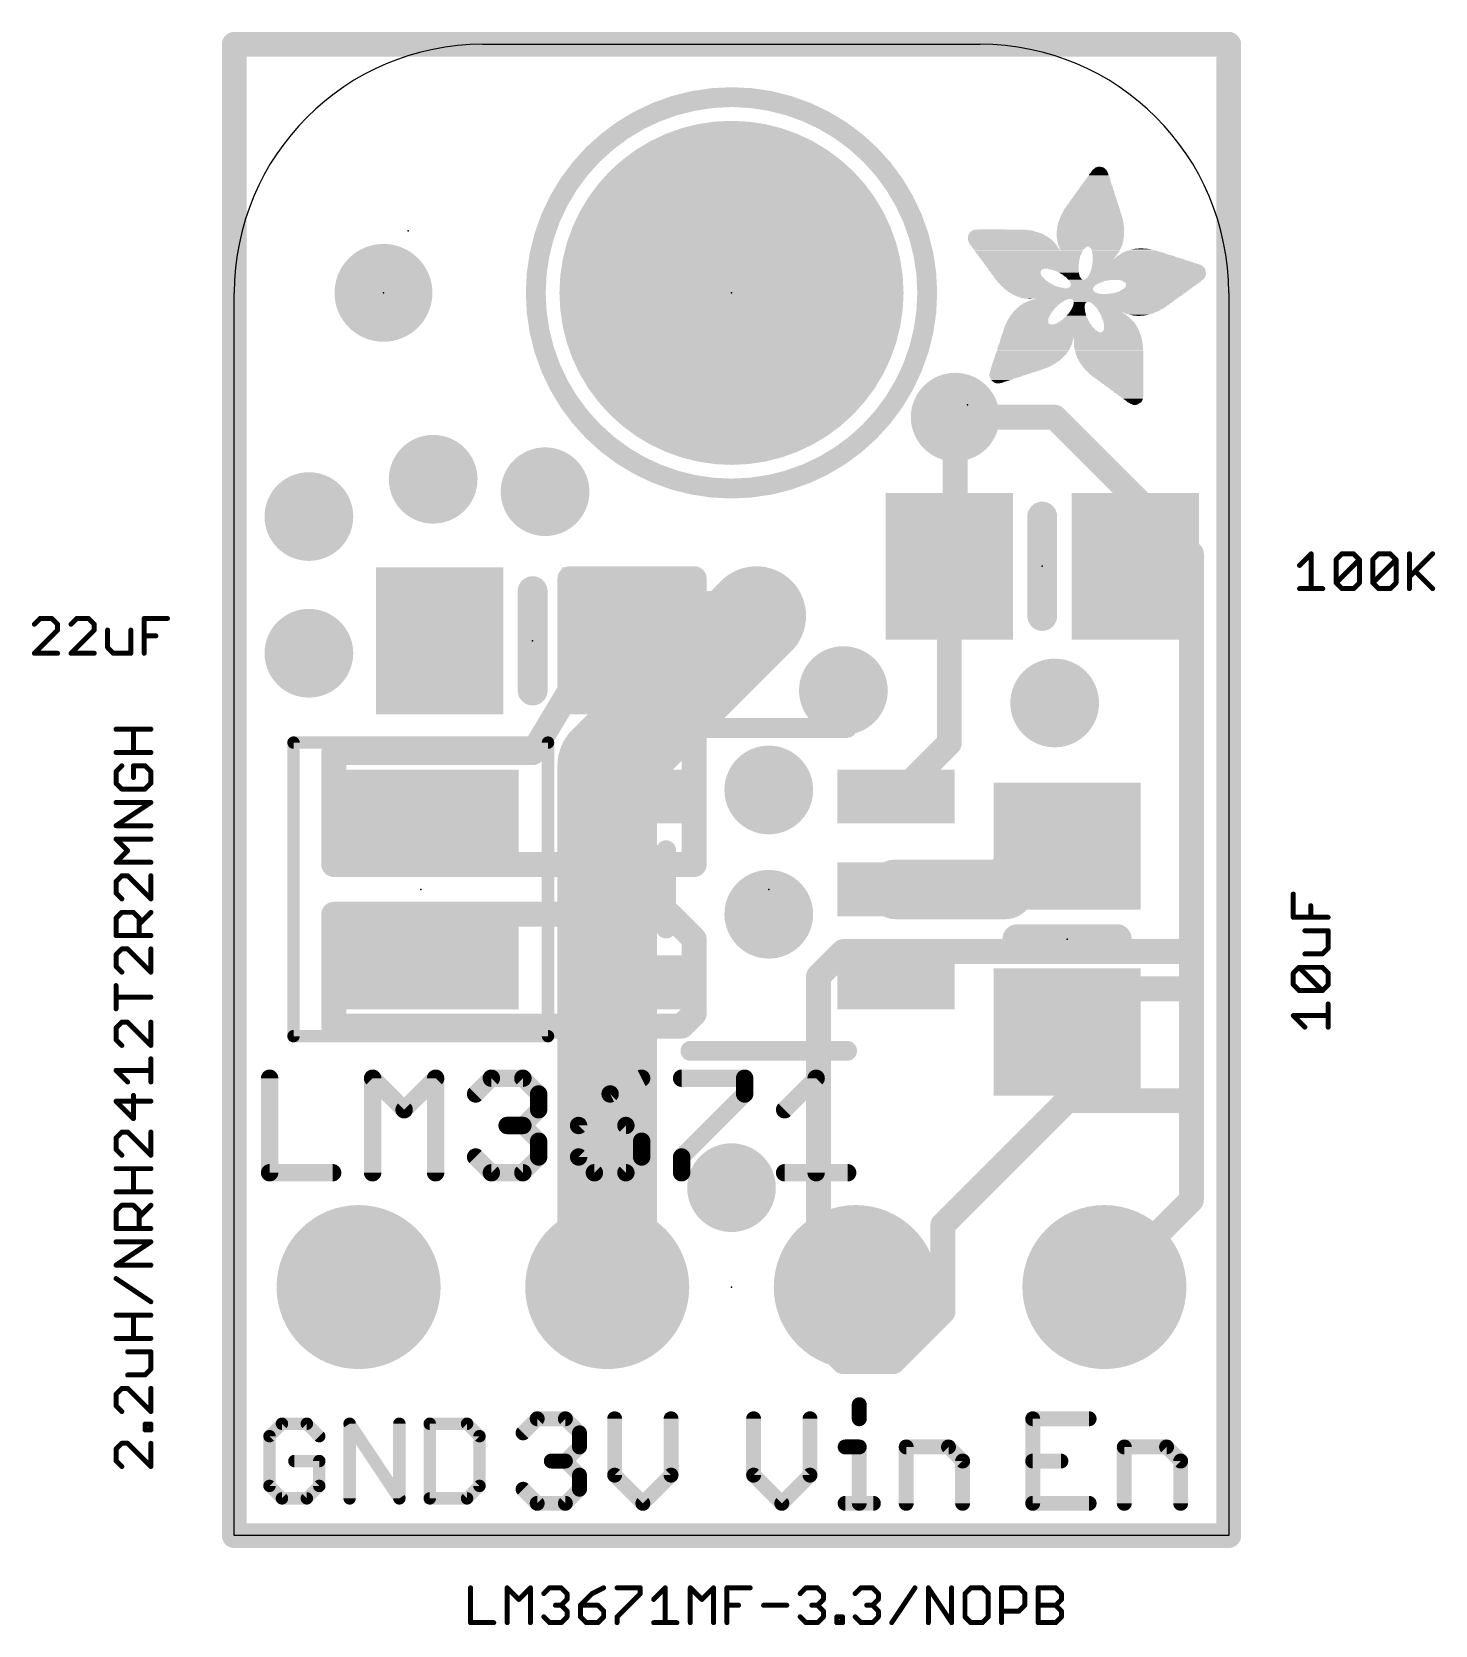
# Model space of a CAD drawing. Extents: x -2.1 to 12.3, y -0.9 to 15.4.
import ezdxf

# ---------------------------------------------------------------- set-up
doc = ezdxf.new("R2010")
doc.units = 0
for name, color, linetype in [('1', 12, 'CONTINUOUS'), ('16', 132, 'CONTINUOUS'), ('17', 110, 'CONTINUOUS'), ('18', 110, 'CONTINUOUS'), ('20', 53, 'CONTINUOUS'), ('21', 40, 'CONTINUOUS'), ('23', 53, 'CONTINUOUS'), ('24', 53, 'CONTINUOUS'), ('27', 253, 'CONTINUOUS')]:
    doc.layers.add(name, color=color, linetype=linetype)

# ---------------------------------------------------------------- blocks, each defined once
blk = doc.blocks.new('RECT')
blk.add_solid([(-0.5, -0.5), (0.5, -0.5), (-0.5, 0.5), (0.5, 0.5)])
blk = doc.blocks.new('PIE')
at = {"const_width": 0.5}
blk.add_lwpolyline([(0, -0.25, 1), (0, 0.25, 1), (0, -0.25)], format="xyb", dxfattribs=at)
blk = doc.blocks.new('ROUNDP')
at = {"const_width": 0.5}
blk.add_lwpolyline([(0, -0.25, 1), (0, 0.25, 1), (0, -0.25)], format="xyb", dxfattribs=at)
blk = doc.blocks.new('ROUNDV')
at = {"const_width": 0.5}
blk.add_lwpolyline([(0, -0.25, 1), (0, 0.25, 1), (0, -0.25)], format="xyb", dxfattribs=at)

msp = doc.modelspace()

# ---------------------------------------------------------------- linework, layer by layer
at = {"layer": '1'}
for points, const_width in [([(0, 0), (0, 15.24)], 0.254), ([(0, 15.24), (10.16, 15.24)], 0.254), ([(10.16, 15.24), (10.16, 0)], 0.254), ([(7.366, 9.967), (7.366, 11.43)], 0.254), ([(7.305, 9.906), (7.366, 9.967)], 0.254), ([(7.305, 9.906), (7.305, 8.0979)], 0.254), ([(9.271, 9.906), (9.205, 9.906)], 0.254), ([(9.779, 9.398), (9.271, 9.906)], 0.254), ([(4.699, 9.779), (3.429, 9.779)], 0.254), ([(3.429, 9.779), (3.429, 8.636)], 0.254), ([(4.699, 6.858), (4.699, 9.779)], 0.254), ([(5.334, 9.398), (5.08, 9.144)], 1.016), ([(5.08, 9.144), (3.998, 9.144)], 1.016), ([(9.779, 9.398), (9.779, 5.588)], 0.254), ([(3.429, 8.636), (3.048, 8.001)], 0.254), ([(7.305, 8.0979), (6.7611, 7.554)], 0.254), ([(1.016, 8.001), (1.016, 6.858)], 0.254), ([(3.048, 8.001), (1.016, 8.001)], 0.254), ([(7.874, 6.604), (8.509, 7.239)], 0.6096), ([(1.016, 6.858), (4.699, 6.858)], 0.254), ([(6.7611, 6.604), (7.874, 6.604)], 0.6096), ([(1.016, 6.35), (4.445, 6.35)], 0.254), ([(1.016, 5.207), (1.016, 6.35)], 0.254), ([(4.445, 6.35), (4.699, 6.096)], 0.254), ([(4.699, 6.096), (4.699, 5.334)], 0.254), ([(6.223, 5.969), (5.969, 5.715)], 0.254), ([(9.779, 5.969), (6.223, 5.969)], 0.254), ([(9.779, 4.445), (9.779, 5.969)], 0.254), ([(5.969, 5.715), (5.969, 2.032)], 0.254), ([(9.779, 5.588), (8.509, 5.588)], 0.254), ([(8.509, 5.588), (8.509, 5.146)], 0.254), ([(4.699, 5.334), (4.572, 5.207)], 0.254), ([(4.572, 5.207), (1.016, 5.207)], 0.254), ([(7.239, 3.175), (8.509, 4.445)], 0.254), ([(8.509, 4.445), (9.779, 4.445)], 0.254), ([(7.239, 2.286), (7.239, 3.175)], 0.254), ([(6.731, 1.778), (7.239, 2.286)], 0.254), ([(5.969, 2.032), (6.223, 1.778)], 0.254), ([(6.223, 1.778), (6.731, 1.778)], 0.254), ([(10.16, 0), (0, 0)], 0.254)]:
    msp.add_lwpolyline(points, dxfattribs=dict(at, const_width=const_width))
for points, const_width in [([(0.0635, 15.24, 1), (-0.0635, 15.24)], 0.127), ([(0, 15.3035, 1), (0, 15.1765)], 0.127), ([(10.2235, 15.24, 1), (10.0965, 15.24)], 0.127), ([(10.16, 15.1765, 1), (10.16, 15.3035)], 0.127), ([(7.4295, 11.43, 1), (7.3025, 11.43)], 0.127), ([(7.3685, 9.906, 1), (7.2415, 9.906)], 0.127), ([(7.2601, 9.9509, 1), (7.3499, 9.8611)], 0.127), ([(7.3025, 9.967, 1), (7.4295, 9.967)], 0.127), ([(7.4109, 9.9221, 1), (7.3211, 10.0119)], 0.127), ([(9.205, 9.9695, 1), (9.205, 9.8425)], 0.127), ([(9.3159, 9.9509, 1), (9.2261, 9.8611)], 0.127), ([(9.271, 9.8425, 1), (9.271, 9.9695)], 0.127), ([(3.429, 9.8425, 1), (3.429, 9.7155)], 0.127), ([(3.4925, 9.779, 1), (3.3655, 9.779)], 0.127), ([(4.7625, 9.779, 1), (4.6355, 9.779)], 0.127), ([(4.699, 9.7155, 1), (4.699, 9.8425)], 0.127), ([(5.5136, 9.2184, 1), (5.1544, 9.5776)], 0.508), ([(3.998, 9.398, 1), (3.998, 8.89)], 0.508), ([(5.08, 8.89, 1), (5.08, 9.398)], 0.508), ([(4.9004, 9.3236, 1), (5.2596, 8.9644)], 0.508), ([(9.8425, 9.398, 1), (9.7155, 9.398)], 0.127), ([(9.7341, 9.3531, 1), (9.8239, 9.4429)], 0.127), ([(3.3655, 8.636, 1), (3.4925, 8.636)], 0.127), ([(3.4835, 8.6033, 1), (3.3745, 8.6687)], 0.127), ([(7.2415, 8.0979, 1), (7.3685, 8.0979)], 0.127), ([(7.3499, 8.053, 1), (7.2601, 8.1428)], 0.127), ([(1.0795, 8.001, 1), (0.9525, 8.001)], 0.127), ([(1.016, 8.0645, 1), (1.016, 7.9375)], 0.127), ([(2.9935, 8.0337, 1), (3.1025, 7.9683)], 0.127), ([(3.048, 7.9375, 1), (3.048, 8.0645)], 0.127), ([(6.7162, 7.5989, 1), (6.806, 7.5091)], 0.127), ([(8.6168, 7.1312, 1), (8.4012, 7.3468)], 0.3048), ([(1.016, 6.9215, 1), (1.016, 6.7945)], 0.127), ([(0.9525, 6.858, 1), (1.0795, 6.858)], 0.127), ([(4.6355, 6.858, 1), (4.7625, 6.858)], 0.127), ([(4.699, 6.7945, 1), (4.699, 6.9215)], 0.127), ([(6.7611, 6.7564, 1), (6.7611, 6.4516)], 0.3048), ([(7.7662, 6.7118, 1), (7.9818, 6.4962)], 0.3048), ([(7.874, 6.4516, 1), (7.874, 6.7564)], 0.3048), ([(1.016, 6.4135, 1), (1.016, 6.2865)], 0.127), ([(1.0795, 6.35, 1), (0.9525, 6.35)], 0.127), ([(4.4899, 6.3949, 1), (4.4001, 6.3051)], 0.127), ([(4.445, 6.2865, 1), (4.445, 6.4135)], 0.127), ([(4.7625, 6.096, 1), (4.6355, 6.096)], 0.127), ([(4.6541, 6.0511, 1), (4.7439, 6.1409)], 0.127), ([(6.223, 6.0325, 1), (6.223, 5.9055)], 0.127), ([(6.2679, 5.9241, 1), (6.1781, 6.0139)], 0.127), ([(9.8425, 5.969, 1), (9.7155, 5.969)], 0.127), ([(9.779, 5.9055, 1), (9.779, 6.0325)], 0.127), ([(6.0325, 5.715, 1), (5.9055, 5.715)], 0.127), ([(5.9241, 5.7599, 1), (6.0139, 5.6701)], 0.127), ([(8.509, 5.6515, 1), (8.509, 5.5245)], 0.127), ([(8.5725, 5.588, 1), (8.4455, 5.588)], 0.127), ([(9.779, 5.5245, 1), (9.779, 5.6515)], 0.127), ([(9.7155, 5.588, 1), (9.8425, 5.588)], 0.127), ([(4.6355, 5.334, 1), (4.7625, 5.334)], 0.127), ([(4.7439, 5.2891, 1), (4.6541, 5.3789)], 0.127), ([(1.016, 5.2705, 1), (1.016, 5.1435)], 0.127), ([(0.9525, 5.207, 1), (1.0795, 5.207)], 0.127), ([(4.5271, 5.2519, 1), (4.6169, 5.1621)], 0.127), ([(4.572, 5.1435, 1), (4.572, 5.2705)], 0.127), ([(8.4455, 5.146, 1), (8.5725, 5.146)], 0.127), ([(8.509, 4.5085, 1), (8.509, 4.3815)], 0.127), ([(8.5539, 4.4001, 1), (8.4641, 4.4899)], 0.127), ([(9.779, 4.3815, 1), (9.779, 4.5085)], 0.127), ([(9.7155, 4.445, 1), (9.8425, 4.445)], 0.127), ([(7.3025, 3.175, 1), (7.1755, 3.175)], 0.127), ([(7.1941, 3.2199, 1), (7.2839, 3.1301)], 0.127), ([(7.1755, 2.286, 1), (7.3025, 2.286)], 0.127), ([(7.2839, 2.2411, 1), (7.1941, 2.3309)], 0.127), ([(6.0139, 2.0769, 1), (5.9241, 1.9871)], 0.127), ([(5.9055, 2.032, 1), (6.0325, 2.032)], 0.127), ([(6.223, 1.8415, 1), (6.223, 1.7145)], 0.127), ([(6.1781, 1.7331, 1), (6.2679, 1.8229)], 0.127), ([(6.6861, 1.8229, 1), (6.7759, 1.7331)], 0.127), ([(6.731, 1.7145, 1), (6.731, 1.8415)], 0.127), ([(0, 0.0635, 1), (0, -0.0635)], 0.127), ([(-0.0635, 0, 1), (0.0635, 0)], 0.127), ([(10.0965, 0, 1), (10.2235, 0)], 0.127), ([(10.16, -0.0635, 1), (10.16, 0.0635)], 0.127)]:
    msp.add_lwpolyline(points, format="xyb", dxfattribs=dict(at, const_width=const_width))
at = {"layer": '16'}
for points, const_width in [([(0, 0), (0, 15.24)], 0.254), ([(0, 15.24), (10.16, 15.24)], 0.254), ([(10.16, 15.24), (10.16, 0)], 0.254), ([(7.366, 11.43), (8.382, 11.43)], 0.254), ([(8.382, 11.43), (9.779, 10.033)], 0.254), ([(9.779, 10.033), (9.779, 3.429)], 0.254), ([(3.81, 7.874), (5.334, 9.398)], 1.016), ([(3.81, 2.54), (3.81, 7.874)], 1.016), ([(9.779, 3.429), (8.89, 2.54)], 0.254), ([(10.16, 0), (0, 0)], 0.254)]:
    msp.add_lwpolyline(points, dxfattribs=dict(at, const_width=const_width))
for points, const_width in [([(0.0635, 15.24, 1), (-0.0635, 15.24)], 0.127), ([(0, 15.3035, 1), (0, 15.1765)], 0.127), ([(10.2235, 15.24, 1), (10.0965, 15.24)], 0.127), ([(10.16, 15.1765, 1), (10.16, 15.3035)], 0.127), ([(7.366, 11.4935, 1), (7.366, 11.3665)], 0.127), ([(8.4269, 11.4749, 1), (8.3371, 11.3851)], 0.127), ([(8.382, 11.3665, 1), (8.382, 11.4935)], 0.127), ([(9.8425, 10.033, 1), (9.7155, 10.033)], 0.127), ([(9.7341, 9.9881, 1), (9.8239, 10.0779)], 0.127), ([(5.5136, 9.2184, 1), (5.1544, 9.5776)], 0.508), ([(4.064, 7.874, 1), (3.556, 7.874)], 0.508), ([(3.6304, 8.0536, 1), (3.9896, 7.6944)], 0.508), ([(9.7155, 3.429, 1), (9.8425, 3.429)], 0.127), ([(9.8239, 3.3841, 1), (9.7341, 3.4739)], 0.127), ([(3.556, 2.54, 1), (4.064, 2.54)], 0.508), ([(8.8451, 2.5849, 1), (8.9349, 2.4951)], 0.127), ([(0, 0.0635, 1), (0, -0.0635)], 0.127), ([(-0.0635, 0, 1), (0.0635, 0)], 0.127), ([(10.0965, 0, 1), (10.2235, 0)], 0.127), ([(10.16, -0.0635, 1), (10.16, 0.0635)], 0.127)]:
    msp.add_lwpolyline(points, format="xyb", dxfattribs=dict(at, const_width=const_width))
at = {"layer": '20'}
for p, q in [((2.54, 15.24), (7.62, 15.24)), ((0, 0), (0, 12.7)), ((10.16, 12.7), (10.16, 0)), ((10.16, 0), (0, 0))]:
    msp.add_line(p, q, dxfattribs=at)
for centre, start, end in [((2.54, 12.7), 90, 180), ((7.62, 12.7), 0, 90)]:
    msp.add_arc(centre, 2.54, start, end, dxfattribs=at)
at = {"layer": '21'}
for points, const_width in [([(5.08, 10.7, 1), (5.08, 14.7, 1), (5.08, 10.7)], 0.2032), ([(8.3312, 10.414, 1), (8.1788, 10.414)], 0.1524), ([(3.1242, 9.652, 1), (2.9718, 9.652)], 0.1524), ([(8.1788, 9.398, 1), (8.3312, 9.398)], 0.1524), ([(2.9718, 8.636, 1), (3.1242, 8.636)], 0.1524), ([(4.661, 8.3048, 1), (4.661, 8.2032)], 0.1016), ([(6.261, 8.2032, 1), (6.261, 8.3048)], 0.1016), ([(0.605, 8.1358, 1), (0.605, 8.0723)], 0.0635), ([(0.6367, 8.104, 1), (0.5733, 8.104)], 0.0635), ([(3.2368, 8.104, 1), (3.1732, 8.104)], 0.0635), ([(3.205, 8.0723, 1), (3.205, 8.1358)], 0.0635), ([(4.4618, 7.004, 1), (4.3602, 7.004)], 0.1016), ([(4.3602, 6.204, 1), (4.4618, 6.204)], 0.1016), ([(8.001, 6.1722, 1), (8.001, 6.0198)], 0.1524), ([(9.017, 6.0198, 1), (9.017, 6.1722)], 0.1524), ([(0.5733, 5.104, 1), (0.6367, 5.104)], 0.0635), ([(0.605, 5.1357, 1), (0.605, 5.0723)], 0.0635), ([(3.1732, 5.104, 1), (3.2368, 5.104)], 0.0635), ([(3.205, 5.0723, 1), (3.205, 5.1357)], 0.0635), ([(4.661, 5.0048, 1), (4.661, 4.9032)], 0.1016), ([(6.261, 4.9032, 1), (6.261, 5.0048)], 0.1016), ([(0.405, 4.6744, 1), (0.3161, 4.6744)], 0.0889), ([(1.4574, 4.6744, 1), (1.3685, 4.6744)], 0.0889), ([(1.4444, 4.7059, 1), (1.3816, 4.643)], 0.0889), ([(2.1014, 4.6744, 1), (2.0125, 4.6744)], 0.0889), ([(2.0884, 4.643, 1), (2.0256, 4.7059)], 0.0889), ([(2.6264, 4.7189, 1), (2.6264, 4.63)], 0.0889), ([(2.6579, 4.643, 1), (2.595, 4.7059)], 0.0889), ([(2.9799, 4.7059, 1), (2.917, 4.643)], 0.0889), ([(2.9485, 4.63, 1), (2.9485, 4.7189)], 0.0889), ([(4.1818, 4.6347, 1), (4.142, 4.7142)], 0.0889), ([(4.5704, 4.7189, 1), (4.5704, 4.63)], 0.0889), ([(5.2588, 4.6744, 1), (5.1699, 4.6744)], 0.0889), ([(5.2144, 4.63, 1), (5.2144, 4.7189)], 0.0889), ([(5.9893, 4.6744, 1), (5.9004, 4.6744)], 0.0889), ([(5.9763, 4.643, 1), (5.9134, 4.7059)], 0.0889), ([(2.434, 4.5448, 1), (2.4969, 4.482)], 0.0889), ([(3.1539, 4.5134, 1), (3.065, 4.5134)], 0.0889), ([(3.078, 4.482, 1), (3.1409, 4.5448)], 0.0889), ([(3.82, 4.5532, 1), (3.8598, 4.4737)], 0.0889), ([(3.8713, 4.482, 1), (3.8085, 4.5448)], 0.0889), ([(5.2458, 4.482, 1), (5.1829, 4.5448)], 0.0889), ([(1.7036, 4.3838, 1), (1.7664, 4.321)], 0.0889), ([(1.7036, 4.321, 1), (1.7664, 4.3838)], 0.0889), ([(3.065, 4.3524, 1), (3.1539, 4.3524)], 0.0889), ([(3.1409, 4.321, 1), (3.078, 4.3838)], 0.0889), ([(5.1699, 4.5134, 1), (5.2588, 4.5134)], 0.0889), ([(5.5914, 4.3838, 1), (5.6542, 4.321)], 0.0889), ([(2.7874, 4.2359, 1), (2.7874, 4.147)], 0.0889), ([(2.9799, 4.2228, 1), (2.917, 4.16)], 0.0889), ([(2.917, 4.2228, 1), (2.9799, 4.16)], 0.0889), ([(2.9485, 4.147, 1), (2.9485, 4.2359)], 0.0889), ([(3.5179, 4.2359, 1), (3.5179, 4.147)], 0.0889), ([(3.4865, 4.2228, 1), (3.5493, 4.16)], 0.0889), ([(3.5623, 4.1914, 1), (3.4735, 4.1914)], 0.0889), ([(4.0323, 4.2228, 1), (3.9695, 4.16)], 0.0889), ([(4.0009, 4.147, 1), (4.0009, 4.2359)], 0.0889), ([(3.1539, 4.0304, 1), (3.065, 4.0304)], 0.0889), ([(3.078, 3.999, 1), (3.1409, 4.0618)], 0.0889), ([(4.2064, 4.0304, 1), (4.1175, 4.0304)], 0.0889), ([(4.1305, 3.999, 1), (4.1933, 4.0618)], 0.0889), ([(2.4969, 3.9008, 1), (2.434, 3.838)], 0.0889), ([(3.065, 3.8694, 1), (3.1539, 3.8694)], 0.0889), ([(3.1409, 3.838, 1), (3.078, 3.9008)], 0.0889), ([(3.5493, 3.9008, 1), (3.4865, 3.838)], 0.0889), ([(3.4735, 3.8694, 1), (3.5623, 3.8694)], 0.0889), ([(4.1175, 3.8694, 1), (4.2064, 3.8694)], 0.0889), ([(4.1933, 3.838, 1), (4.1305, 3.9008)], 0.0889), ([(4.6148, 3.8694, 1), (4.5259, 3.8694)], 0.0889), ([(4.5389, 3.9008, 1), (4.6018, 3.838)], 0.0889), ([(0.3605, 3.7529, 1), (0.3605, 3.664)], 0.0889), ([(0.3161, 3.7084, 1), (0.405, 3.7084)], 0.0889), ([(1.0045, 3.664, 1), (1.0045, 3.7529)], 0.0889), ([(1.3685, 3.7084, 1), (1.4574, 3.7084)], 0.0889), ([(2.0125, 3.7084, 1), (2.1014, 3.7084)], 0.0889), ([(2.6264, 3.7529, 1), (2.6264, 3.664)], 0.0889), ([(2.595, 3.677, 1), (2.6579, 3.7398)], 0.0889), ([(2.917, 3.7398, 1), (2.9799, 3.677)], 0.0889), ([(2.9485, 3.664, 1), (2.9485, 3.7529)], 0.0889), ([(3.6789, 3.7529, 1), (3.6789, 3.664)], 0.0889), ([(3.6475, 3.677, 1), (3.7103, 3.7398)], 0.0889), ([(3.9695, 3.7398, 1), (4.0323, 3.677)], 0.0889), ([(4.0009, 3.664, 1), (4.0009, 3.7529)], 0.0889), ([(4.5259, 3.7084, 1), (4.6148, 3.7084)], 0.0889), ([(5.6228, 3.7529, 1), (5.6228, 3.664)], 0.0889), ([(5.9004, 3.7084, 1), (5.9893, 3.7084)], 0.0889), ([(6.2668, 3.664, 1), (6.2668, 3.7529)], 0.0889), ([(6.4235, 1.3386, 1), (6.3473, 1.3386)], 0.0762), ([(0.4867, 1.1754, 1), (0.4867, 1.1119)], 0.0635), ([(0.5092, 1.1212, 1), (0.4643, 1.1661)], 0.0635), ([(0.7634, 1.1661, 1), (0.7185, 1.1212)], 0.0635), ([(0.741, 1.1119, 1), (0.741, 1.1754)], 0.0635), ([(1.2046, 1.1613, 1), (1.1518, 1.126)], 0.0635), ([(1.21, 1.1437, 1), (1.1465, 1.1437)], 0.0635), ([(1.7184, 1.1437, 1), (1.6549, 1.1437)], 0.0635), ([(2.0285, 1.1437, 1), (1.965, 1.1437)], 0.0635), ([(1.9968, 1.1754, 1), (1.9968, 1.1119)], 0.0635), ([(2.4006, 1.1661, 1), (2.3557, 1.1212)], 0.0635), ([(2.3781, 1.1119, 1), (2.3781, 1.1754)], 0.0635), ([(3.0947, 1.2326, 1), (3.0947, 1.1564)], 0.0762), ([(3.1217, 1.1676, 1), (3.0678, 1.2215)], 0.0762), ([(3.4098, 1.2215, 1), (3.3559, 1.1676)], 0.0762), ([(3.3829, 1.1564, 1), (3.3829, 1.2326)], 0.0762), ([(3.9243, 1.1945, 1), (3.8481, 1.1945)], 0.0762), ([(4.5005, 1.1945, 1), (4.4243, 1.1945)], 0.0762), ([(5.3439, 1.1945, 1), (5.2677, 1.1945)], 0.0762), ([(5.9202, 1.1945, 1), (5.844, 1.1945)], 0.0762), ([(6.3473, 1.1945, 1), (6.4235, 1.1945)], 0.0762), ([(8.1577, 1.2326, 1), (8.1577, 1.1564)], 0.0762), ([(8.1958, 1.1945, 1), (8.1196, 1.1945)], 0.0762), ([(8.7339, 1.1564, 1), (8.7339, 1.2326)], 0.0762), ([(0.3914, 1.0165, 1), (0.3279, 1.0165)], 0.0635), ([(0.3372, 1.039, 1), (0.3821, 0.9941)], 0.0635), ([(0.8456, 0.9941, 1), (0.8905, 1.039)], 0.0635), ([(2.537, 1.0165, 1), (2.4735, 1.0165)], 0.0635), ([(2.4828, 0.9941, 1), (2.5277, 1.039)], 0.0635), ([(2.9237, 1.0774, 1), (2.9776, 1.0235)], 0.0762), ([(3.565, 1.0505, 1), (3.4888, 1.0505)], 0.0762), ([(3.5, 1.0235, 1), (3.5538, 1.0774)], 0.0762), ([(3.5538, 0.8795, 1), (3.5, 0.9334)], 0.0762), ([(6.2414, 0.9445, 1), (6.2414, 0.8683)], 0.0762), ([(6.4235, 0.9064, 1), (6.3473, 0.9064)], 0.0762), ([(6.3854, 0.8683, 1), (6.3854, 0.9445)], 0.0762), ([(6.9031, 0.9064, 1), (6.8269, 0.9064)], 0.0762), ([(6.865, 0.9445, 1), (6.865, 0.8683)], 0.0762), ([(7.3241, 0.9334, 1), (7.2703, 0.8795)], 0.0762), ([(7.2972, 0.8683, 1), (7.2972, 0.9445)], 0.0762), ([(9.1313, 0.9064, 1), (9.0551, 0.9064)], 0.0762), ([(9.0932, 0.9445, 1), (9.0932, 0.8683)], 0.0762), ([(9.5523, 0.9334, 1), (9.4984, 0.8795)], 0.0762), ([(9.5254, 0.8683, 1), (9.5254, 0.9445)], 0.0762), ([(0.6138, 0.7941, 1), (0.6138, 0.7306)], 0.0635), ([(0.8998, 0.7623, 1), (0.8363, 0.7623)], 0.0635), ([(0.8681, 0.7306, 1), (0.8681, 0.7941)], 0.0635), ([(3.2388, 0.8005, 1), (3.2388, 0.7243)], 0.0762), ([(3.4098, 0.7893, 1), (3.3559, 0.7354)], 0.0762), ([(3.3559, 0.7893, 1), (3.4098, 0.7354)], 0.0762), ([(3.3829, 0.7243, 1), (3.3829, 0.8005)], 0.0762), ([(3.4888, 0.9064, 1), (3.565, 0.9064)], 0.0762), ([(7.4794, 0.7624, 1), (7.4032, 0.7624)], 0.0762), ([(7.4143, 0.7354, 1), (7.4682, 0.7893)], 0.0762), ([(8.1577, 0.8005, 1), (8.1577, 0.7243)], 0.0762), ([(8.4458, 0.7243, 1), (8.4458, 0.8005)], 0.0762), ([(9.7075, 0.7624, 1), (9.6313, 0.7624)], 0.0762), ([(9.6425, 0.7354, 1), (9.6964, 0.7893)], 0.0762), ([(3.565, 0.6183, 1), (3.4888, 0.6183)], 0.0762), ([(3.5, 0.5914, 1), (3.5538, 0.6453)], 0.0762), ([(3.9131, 0.6453, 1), (3.8593, 0.5914)], 0.0762), ([(3.8481, 0.6183, 1), (3.9243, 0.6183)], 0.0762), ([(4.4243, 0.6183, 1), (4.5005, 0.6183)], 0.0762), ([(4.4894, 0.5914, 1), (4.4355, 0.6453)], 0.0762), ([(5.3328, 0.6453, 1), (5.2789, 0.5914)], 0.0762), ([(5.2677, 0.6183, 1), (5.3439, 0.6183)], 0.0762), ([(5.844, 0.6183, 1), (5.9202, 0.6183)], 0.0762), ([(5.909, 0.5914, 1), (5.8551, 0.6453)], 0.0762), ([(0.3821, 0.5306, 1), (0.3372, 0.4857)], 0.0635), ([(0.3279, 0.5081, 1), (0.3914, 0.5081)], 0.0635), ([(0.8363, 0.5081, 1), (0.8998, 0.5081)], 0.0635), ([(0.8905, 0.4857, 1), (0.8456, 0.5306)], 0.0635), ([(2.4735, 0.5081, 1), (2.537, 0.5081)], 0.0635), ([(2.5277, 0.4857, 1), (2.4828, 0.5306)], 0.0635), ([(2.9776, 0.5012, 1), (2.9237, 0.4473)], 0.0762), ([(3.4888, 0.4743, 1), (3.565, 0.4743)], 0.0762), ([(3.5538, 0.4473, 1), (3.5, 0.5012)], 0.0762), ([(0.4867, 0.4128, 1), (0.4867, 0.3493)], 0.0635), ([(0.4643, 0.3585, 1), (0.5092, 0.4035)], 0.0635), ([(0.7185, 0.4035, 1), (0.7634, 0.3585)], 0.0635), ([(0.741, 0.3493, 1), (0.741, 0.4128)], 0.0635), ([(1.1465, 0.381, 1), (1.21, 0.381)], 0.0635), ([(1.6549, 0.381, 1), (1.7184, 0.381)], 0.0635), ([(1.6602, 0.3634, 1), (1.7131, 0.3986)], 0.0635), ([(1.965, 0.381, 1), (2.0285, 0.381)], 0.0635), ([(1.9968, 0.4128, 1), (1.9968, 0.3493)], 0.0635), ([(2.3557, 0.4035, 1), (2.4006, 0.3585)], 0.0635), ([(2.3781, 0.3493, 1), (2.3781, 0.4128)], 0.0635), ([(3.0947, 0.3683, 1), (3.0947, 0.2921)], 0.0762), ([(3.0678, 0.3033, 1), (3.1217, 0.3571)], 0.0762), ([(3.3559, 0.3571, 1), (3.4098, 0.3033)], 0.0762), ([(3.3829, 0.2921, 1), (3.3829, 0.3683)], 0.0762), ([(4.1474, 0.3571, 1), (4.2013, 0.3033)], 0.0762), ([(4.1474, 0.3033, 1), (4.2013, 0.3571)], 0.0762), ([(5.567, 0.3571, 1), (5.6209, 0.3033)], 0.0762), ([(5.567, 0.3033, 1), (5.6209, 0.3571)], 0.0762), ([(6.2414, 0.3683, 1), (6.2414, 0.2921)], 0.0762), ([(6.3473, 0.3302, 1), (6.4235, 0.3302)], 0.0762), ([(6.5295, 0.2921, 1), (6.5295, 0.3683)], 0.0762), ([(6.8269, 0.3302, 1), (6.9031, 0.3302)], 0.0762), ([(7.4032, 0.3302, 1), (7.4794, 0.3302)], 0.0762), ([(8.1577, 0.3683, 1), (8.1577, 0.2921)], 0.0762), ([(8.1196, 0.3302, 1), (8.1958, 0.3302)], 0.0762), ([(8.7339, 0.2921, 1), (8.7339, 0.3683)], 0.0762), ([(9.0551, 0.3302, 1), (9.1313, 0.3302)], 0.0762), ([(9.6313, 0.3302, 1), (9.7075, 0.3302)], 0.0762)]:
    msp.add_lwpolyline(points, format="xyb", dxfattribs=dict(at, const_width=const_width))
for points, const_width in [([(8.255, 9.398), (8.255, 10.414)], 0.3048), ([(3.048, 8.636), (3.048, 9.652)], 0.3048), ([(4.661, 8.254), (6.261, 8.254)], 0.2032), ([(0.605, 5.104), (0.605, 8.104)], 0.127), ([(0.605, 8.104), (3.205, 8.104)], 0.127), ([(3.205, 8.104), (3.205, 5.104)], 0.127), ([(4.411, 6.204), (4.411, 7.004)], 0.2032), ([(8.001, 6.096), (9.017, 6.096)], 0.3048), ([(3.205, 5.104), (0.605, 5.104)], 0.127), ([(4.661, 4.954), (6.261, 4.954)], 0.2032), ([(0.3605, 4.6744), (0.3605, 3.7084)], 0.1778), ([(1.413, 3.7084), (1.413, 4.6744)], 0.1778), ([(1.413, 4.6744), (1.735, 4.3524)], 0.1778), ([(1.735, 4.3524), (2.057, 4.6744)], 0.1778), ([(2.057, 4.6744), (2.057, 3.7084)], 0.1778), ([(2.4654, 4.5134), (2.6264, 4.6744)], 0.1778), ([(2.6264, 4.6744), (2.9485, 4.6744)], 0.1778), ([(2.9485, 4.6744), (3.1095, 4.5134)], 0.1778), ([(4.1619, 4.6744), (3.8399, 4.5134)], 0.1778), ([(4.5704, 4.6744), (5.2144, 4.6744)], 0.1778), ([(5.2144, 4.6744), (5.2144, 4.5134)], 0.1778), ([(5.6228, 4.3524), (5.9448, 4.6744)], 0.1778), ([(5.9448, 4.6744), (5.9448, 3.7084)], 0.1778), ([(3.1095, 4.5134), (3.1095, 4.3524)], 0.1778), ([(3.8399, 4.5134), (3.5179, 4.1914)], 0.1778), ([(5.2144, 4.5134), (4.5704, 3.8694)], 0.1778), ([(3.1095, 4.3524), (2.9485, 4.1914)], 0.1778), ([(2.9485, 4.1914), (2.7874, 4.1914)], 0.1778), ([(2.9485, 4.1914), (3.1095, 4.0304)], 0.1778), ([(3.5179, 4.1914), (3.5179, 3.8694)], 0.1778), ([(4.0009, 4.1914), (3.5179, 4.1914)], 0.1778), ([(4.1619, 4.0304), (4.0009, 4.1914)], 0.1778), ([(3.1095, 4.0304), (3.1095, 3.8694)], 0.1778), ([(4.1619, 3.8694), (4.1619, 4.0304)], 0.1778), ([(2.6264, 3.7084), (2.4654, 3.8694)], 0.1778), ([(3.1095, 3.8694), (2.9485, 3.7084)], 0.1778), ([(3.5179, 3.8694), (3.6789, 3.7084)], 0.1778), ([(4.0009, 3.7084), (4.1619, 3.8694)], 0.1778), ([(4.5704, 3.8694), (4.5704, 3.7084)], 0.1778), ([(0.3605, 3.7084), (1.0045, 3.7084)], 0.1778), ([(2.9485, 3.7084), (2.6264, 3.7084)], 0.1778), ([(3.6789, 3.7084), (4.0009, 3.7084)], 0.1778), ([(5.6228, 3.7084), (6.2668, 3.7084)], 0.1778), ([(6.3854, 1.3386), (6.3854, 1.1945)], 0.1524), ([(0.4867, 1.1437), (0.3596, 1.0165)], 0.127), ([(0.741, 1.1437), (0.4867, 1.1437)], 0.127), ([(0.8681, 1.0165), (0.741, 1.1437)], 0.127), ([(1.1782, 0.381), (1.1782, 1.1437)], 0.127), ([(1.1782, 1.1437), (1.6866, 0.381)], 0.127), ([(1.6866, 0.381), (1.6866, 1.1437)], 0.127), ([(1.9968, 1.1437), (1.9968, 0.381)], 0.127), ([(2.3781, 1.1437), (1.9968, 1.1437)], 0.127), ([(2.5052, 1.0165), (2.3781, 1.1437)], 0.127), ([(2.9507, 1.0505), (3.0947, 1.1945)], 0.1524), ([(3.0947, 1.1945), (3.3829, 1.1945)], 0.1524), ([(3.3829, 1.1945), (3.5269, 1.0505)], 0.1524), ([(3.8862, 1.1945), (3.8862, 0.6183)], 0.1524), ([(4.4624, 0.6183), (4.4624, 1.1945)], 0.1524), ([(5.3058, 1.1945), (5.3058, 0.6183)], 0.1524), ([(5.8821, 0.6183), (5.8821, 1.1945)], 0.1524), ([(8.7339, 1.1945), (8.1577, 1.1945)], 0.1524), ([(8.1577, 1.1945), (8.1577, 0.3302)], 0.1524), ([(0.3596, 1.0165), (0.3596, 0.5081)], 0.127), ([(2.5052, 0.5081), (2.5052, 1.0165)], 0.127), ([(3.5269, 0.9064), (3.3829, 0.7624)], 0.1524), ([(3.5269, 1.0505), (3.5269, 0.9064)], 0.1524), ([(6.2414, 0.9064), (6.3854, 0.9064)], 0.1524), ([(6.3854, 0.9064), (6.3854, 0.3302)], 0.1524), ([(6.865, 0.3302), (6.865, 0.9064)], 0.1524), ([(6.865, 0.9064), (7.2972, 0.9064)], 0.1524), ([(7.2972, 0.9064), (7.4413, 0.7624)], 0.1524), ([(9.0932, 0.3302), (9.0932, 0.9064)], 0.1524), ([(9.0932, 0.9064), (9.5254, 0.9064)], 0.1524), ([(9.5254, 0.9064), (9.6694, 0.7624)], 0.1524), ([(0.8681, 0.7623), (0.6138, 0.7623)], 0.127), ([(0.8681, 0.5081), (0.8681, 0.7623)], 0.127), ([(3.3829, 0.7624), (3.2388, 0.7624)], 0.1524), ([(3.3829, 0.7624), (3.5269, 0.6183)], 0.1524), ([(7.4413, 0.7624), (7.4413, 0.3302)], 0.1524), ([(8.1577, 0.7624), (8.4458, 0.7624)], 0.1524), ([(9.6694, 0.7624), (9.6694, 0.3302)], 0.1524), ([(3.5269, 0.6183), (3.5269, 0.4743)], 0.1524), ([(3.8862, 0.6183), (4.1743, 0.3302)], 0.1524), ([(4.1743, 0.3302), (4.4624, 0.6183)], 0.1524), ([(5.3058, 0.6183), (5.594, 0.3302)], 0.1524), ([(5.594, 0.3302), (5.8821, 0.6183)], 0.1524), ([(0.3596, 0.5081), (0.4867, 0.381)], 0.127), ([(0.741, 0.381), (0.8681, 0.5081)], 0.127), ([(2.3781, 0.381), (2.5052, 0.5081)], 0.127), ([(3.0947, 0.3302), (2.9507, 0.4743)], 0.1524), ([(3.5269, 0.4743), (3.3829, 0.3302)], 0.1524), ([(0.4867, 0.381), (0.741, 0.381)], 0.127), ([(1.9968, 0.381), (2.3781, 0.381)], 0.127), ([(3.3829, 0.3302), (3.0947, 0.3302)], 0.1524), ([(6.2414, 0.3302), (6.5295, 0.3302)], 0.1524), ([(8.1577, 0.3302), (8.7339, 0.3302)], 0.1524)]:
    msp.add_lwpolyline(points, dxfattribs=dict(at, const_width=const_width))
at = {"layer": '23'}
for p in [(1.524, 12.7), (5.08, 12.7), (7.493, 11.557), (8.255, 9.906), (3.048, 9.144), (1.905, 6.604), (5.461, 6.604), (8.509, 6.096), (5.08, 2.54)]:
    msp.add_point(p, dxfattribs=at)
at = {"layer": '24'}
msp.add_point((1.778, 13.335), dxfattribs=at)
at = {"layer": '27', "const_width": 0.0508}
for points in [[(10.8839, 9.9147), (11.0025, 10.0333)], [(11.0025, 10.0333), (11.0025, 9.6774)], [(11.2581, 9.974), (11.3174, 10.0333)], [(11.2581, 9.7367), (11.2581, 9.974)], [(11.2581, 9.7367), (11.4954, 9.974)], [(11.3174, 10.0333), (11.4361, 10.0333)], [(11.4361, 10.0333), (11.4954, 9.974)], [(11.4954, 9.974), (11.4954, 9.7367)], [(11.6323, 9.974), (11.6916, 10.0333)], [(11.6323, 9.7367), (11.6323, 9.974)], [(11.6323, 9.7367), (11.8696, 9.974)], [(11.6916, 10.0333), (11.8103, 10.0333)], [(11.8103, 10.0333), (11.8696, 9.974)], [(11.8696, 9.974), (11.8696, 9.7367)], [(12.0065, 10.0333), (12.0065, 9.6774)], [(12.0065, 9.796), (12.2438, 10.0333)], [(12.0658, 9.8553), (12.2438, 9.6774)], [(10.8839, 9.6774), (11.1212, 9.6774)], [(11.3174, 9.6774), (11.2581, 9.7367)], [(11.4361, 9.6774), (11.3174, 9.6774)], [(11.4954, 9.7367), (11.4361, 9.6774)], [(11.6916, 9.6774), (11.6323, 9.7367)], [(11.8103, 9.6774), (11.6916, 9.6774)], [(11.8696, 9.7367), (11.8103, 9.6774)], [(-1.9836, 9.3729), (-2.0429, 9.3136)], [(-1.865, 9.3729), (-1.9836, 9.3729)], [(-1.8057, 9.3136), (-1.865, 9.3729)], [(-1.8057, 9.2543), (-1.8057, 9.3136)], [(-1.6094, 9.3729), (-1.6687, 9.3136)], [(-1.4908, 9.3729), (-1.6094, 9.3729)], [(-1.4315, 9.3136), (-1.4908, 9.3729)], [(-1.4315, 9.2543), (-1.4315, 9.3136)], [(-0.9203, 9.017), (-0.9203, 9.3729)], [(-0.9203, 9.3729), (-0.683, 9.3729)], [(-2.0429, 9.017), (-1.8057, 9.2543)], [(-1.6687, 9.017), (-1.4315, 9.2543)], [(-1.2945, 9.2543), (-1.2945, 9.0763)], [(-1.0573, 9.017), (-1.0573, 9.2543)], [(-0.9203, 9.195), (-0.8017, 9.195)], [(-1.8057, 9.017), (-2.0429, 9.017)], [(-1.4315, 9.017), (-1.6687, 9.017)], [(-1.2945, 9.0763), (-1.2352, 9.017)], [(-1.2352, 9.017), (-1.0573, 9.017)], [(-1.2083, 8.2407), (-0.8524, 8.2407)], [(-1.0304, 8.0034), (-1.0304, 8.2407)], [(-0.8524, 8.0034), (-1.2083, 8.0034)], [(-1.149, 7.8665), (-1.2083, 7.8072)], [(-1.2083, 7.8072), (-1.2083, 7.6885)], [(-0.9117, 7.8665), (-1.0304, 7.8665)], [(-1.0304, 7.8665), (-1.0304, 7.7479)], [(-0.8524, 7.8072), (-0.9117, 7.8665)], [(-0.8524, 7.6885), (-0.8524, 7.8072)], [(-1.2083, 7.6885), (-1.149, 7.6292)], [(-1.149, 7.6292), (-0.9117, 7.6292)], [(-0.9117, 7.6292), (-0.8524, 7.6885)], [(-1.2083, 7.255), (-0.8524, 7.4923)], [(-0.8524, 7.4923), (-1.2083, 7.4923)], [(-0.8524, 7.255), (-1.2083, 7.255)], [(-1.0897, 6.9994), (-1.2083, 7.1181)], [(-1.2083, 7.1181), (-0.8524, 7.1181)], [(-1.2083, 6.8808), (-1.0897, 6.9994)], [(-0.8524, 6.8808), (-1.2083, 6.8808)], [(-1.149, 6.7439), (-1.2083, 6.6845)], [(-1.2083, 6.6845), (-1.2083, 6.5659)], [(-1.0897, 6.7439), (-1.149, 6.7439)], [(-0.8524, 6.5066), (-1.0897, 6.7439)], [(-0.8524, 6.7439), (-0.8524, 6.5066)], [(-1.2083, 6.5659), (-1.149, 6.5066)], [(10.8201, 6.3187), (10.8201, 6.556)], [(-1.2083, 6.3103), (-1.149, 6.3697)], [(-1.149, 6.3697), (-1.0304, 6.3697)], [(-1.0304, 6.3697), (-0.971, 6.3103)], [(-0.971, 6.251), (-0.8524, 6.3697)], [(10.9981, 6.3187), (10.9981, 6.4373)], [(-1.2083, 6.1324), (-1.2083, 6.3103)], [(-0.971, 6.3103), (-0.971, 6.1324)], [(11.176, 6.3187), (10.8201, 6.3187)], [(11.176, 6.1818), (10.9387, 6.1818)], [(11.176, 6.0038), (11.176, 6.1818)], [(-0.8524, 6.1324), (-1.2083, 6.1324)], [(11.1167, 5.9445), (11.176, 6.0038)], [(-1.149, 5.9955), (-1.2083, 5.9361)], [(-1.2083, 5.9361), (-1.2083, 5.8175)], [(-1.0897, 5.9955), (-1.149, 5.9955)], [(-0.8524, 5.7582), (-1.0897, 5.9955)], [(-0.8524, 5.9955), (-0.8524, 5.7582)], [(10.9387, 5.9445), (11.1167, 5.9445)], [(-1.2083, 5.8175), (-1.149, 5.7582)], [(10.8201, 5.7482), (10.8794, 5.8075)], [(10.8201, 5.6296), (10.8201, 5.7482)], [(10.8794, 5.8075), (11.1167, 5.8075)], [(11.1167, 5.5703), (10.8794, 5.8075)], [(11.1167, 5.8075), (11.176, 5.7482)], [(11.176, 5.7482), (11.176, 5.6296)], [(-1.2083, 5.384), (-1.2083, 5.6212)], [(10.8794, 5.5703), (10.8201, 5.6296)], [(11.1167, 5.5703), (10.8794, 5.5703)], [(11.176, 5.6296), (11.1167, 5.5703)], [(-0.8524, 5.5026), (-1.2083, 5.5026)], [(11.176, 5.1961), (11.176, 5.4333)], [(-1.149, 5.247), (-1.2083, 5.1877)], [(-1.2083, 5.1877), (-1.2083, 5.0691)], [(-1.0897, 5.247), (-1.149, 5.247)], [(-0.8524, 5.0098), (-1.0897, 5.247)], [(-0.8524, 5.247), (-0.8524, 5.0098)], [(10.9387, 5.1961), (10.8201, 5.3147)], [(10.8201, 5.3147), (11.176, 5.3147)], [(-1.2083, 5.0691), (-1.149, 5.0098)], [(-0.8524, 4.6356), (-0.8524, 4.8728)], [(-1.0897, 4.6356), (-1.2083, 4.7542)], [(-1.2083, 4.7542), (-0.8524, 4.7542)], [(-0.8524, 4.4393), (-1.2083, 4.4393)], [(-1.2083, 4.4393), (-1.0304, 4.2614)], [(-1.0304, 4.2614), (-1.0304, 4.4986)], [(-1.149, 4.1244), (-1.2083, 4.0651)], [(-1.2083, 4.0651), (-1.2083, 3.9465)], [(-1.0897, 4.1244), (-1.149, 4.1244)], [(-0.8524, 3.8872), (-1.0897, 4.1244)], [(-0.8524, 4.1244), (-0.8524, 3.8872)], [(-1.2083, 3.9465), (-1.149, 3.8872)], [(-1.2083, 3.7502), (-0.8524, 3.7502)], [(-1.0304, 3.5129), (-1.0304, 3.7502)], [(-0.8524, 3.5129), (-1.2083, 3.5129)], [(-1.2083, 3.3167), (-1.149, 3.376)], [(-1.2083, 3.1387), (-1.2083, 3.3167)], [(-1.149, 3.376), (-1.0304, 3.376)], [(-1.0304, 3.376), (-0.971, 3.3167)], [(-0.971, 3.2574), (-0.8524, 3.376)], [(-0.971, 3.3167), (-0.971, 3.1387)], [(-0.8524, 3.1387), (-1.2083, 3.1387)], [(-1.2083, 2.7645), (-0.8524, 3.0018)], [(-0.8524, 3.0018), (-1.2083, 3.0018)], [(-0.8524, 2.7645), (-1.2083, 2.7645)], [(-0.8524, 2.3903), (-1.2083, 2.6276)], [(-1.2083, 2.2534), (-0.8524, 2.2534)], [(-1.0304, 2.0161), (-1.0304, 2.2534)], [(-0.8524, 2.0161), (-1.2083, 2.0161)], [(-0.8524, 1.8792), (-1.0897, 1.8792)], [(-0.8524, 1.7012), (-0.8524, 1.8792)], [(-1.0897, 1.6419), (-0.9117, 1.6419)], [(-0.9117, 1.6419), (-0.8524, 1.7012)], [(-1.149, 1.505), (-1.2083, 1.4457)], [(-1.2083, 1.4457), (-1.2083, 1.327)], [(-1.0897, 1.505), (-1.149, 1.505)], [(-0.8524, 1.2677), (-1.0897, 1.505)], [(-0.8524, 1.505), (-0.8524, 1.2677)], [(-1.2083, 1.327), (-1.149, 1.2677)], [(-0.9117, 1.0806), (-0.9117, 1.1399)], [(-0.9117, 1.1399), (-0.8524, 1.1399)], [(-0.8524, 1.1399), (-0.8524, 1.0806)], [(-0.8524, 1.0806), (-0.9117, 1.0806)], [(-1.149, 0.9437), (-1.2083, 0.8844)], [(-1.2083, 0.8844), (-1.2083, 0.7657)], [(-1.0897, 0.9437), (-1.149, 0.9437)], [(-0.8524, 0.7064), (-1.0897, 0.9437)], [(-0.8524, 0.9437), (-0.8524, 0.7064)], [(-1.2083, 0.7657), (-1.149, 0.7064)], [(2.414, -0.5331), (2.414, -0.889)], [(2.7882, -0.889), (2.7882, -0.5331)], [(2.7882, -0.5331), (2.9068, -0.6517)], [(2.9068, -0.6517), (3.0254, -0.5331)], [(3.0254, -0.5331), (3.0254, -0.889)], [(3.1624, -0.5924), (3.2217, -0.5331)], [(3.2217, -0.5331), (3.3403, -0.5331)], [(3.3403, -0.5331), (3.3997, -0.5924)], [(3.3997, -0.6517), (3.3403, -0.7111)], [(3.3997, -0.5924), (3.3997, -0.6517)], [(3.6552, -0.5924), (3.5366, -0.7111)], [(3.7739, -0.5331), (3.6552, -0.5924)], [(3.9108, -0.5331), (4.1481, -0.5331)], [(4.1481, -0.5924), (3.9108, -0.8297)], [(4.1481, -0.5331), (4.1481, -0.5924)], [(4.285, -0.6517), (4.4036, -0.5331)], [(4.4036, -0.5331), (4.4036, -0.889)], [(4.6592, -0.889), (4.6592, -0.5331)], [(4.6592, -0.5331), (4.7778, -0.6517)], [(4.7778, -0.6517), (4.8965, -0.5331)], [(4.8965, -0.5331), (4.8965, -0.889)], [(5.0334, -0.889), (5.0334, -0.5331)], [(5.0334, -0.5331), (5.2707, -0.5331)], [(5.7818, -0.5924), (5.8411, -0.5331)], [(5.8411, -0.5331), (5.9598, -0.5331)], [(5.9598, -0.5331), (6.0191, -0.5924)], [(6.0191, -0.6517), (5.9598, -0.7111)], [(6.0191, -0.5924), (6.0191, -0.6517)], [(6.3431, -0.5924), (6.4025, -0.5331)], [(6.4025, -0.5331), (6.5211, -0.5331)], [(6.5211, -0.5331), (6.5804, -0.5924)], [(6.5804, -0.6517), (6.5211, -0.7111)], [(6.5804, -0.5924), (6.5804, -0.6517)], [(6.7173, -0.889), (6.9546, -0.5331)], [(7.0916, -0.889), (7.0916, -0.5331)], [(7.0916, -0.5331), (7.3288, -0.889)], [(7.3288, -0.889), (7.3288, -0.5331)], [(7.5251, -0.5331), (7.4658, -0.5924)], [(7.4658, -0.5924), (7.4658, -0.8297)], [(7.6437, -0.5331), (7.5251, -0.5331)], [(7.703, -0.5924), (7.6437, -0.5331)], [(7.703, -0.8297), (7.703, -0.5924)], [(7.84, -0.889), (7.84, -0.5331)], [(7.84, -0.5331), (8.0179, -0.5331)], [(8.0179, -0.5331), (8.0772, -0.5924)], [(8.0772, -0.5924), (8.0772, -0.7111)], [(8.2142, -0.889), (8.2142, -0.5331)], [(8.2142, -0.5331), (8.3921, -0.5331)], [(8.3921, -0.5331), (8.4514, -0.5924)], [(8.4514, -0.6517), (8.3921, -0.7111)], [(8.4514, -0.5924), (8.4514, -0.6517)], [(3.2217, -0.889), (3.1624, -0.8297)], [(3.3403, -0.7111), (3.281, -0.7111)], [(3.3403, -0.7111), (3.3997, -0.7704)], [(3.3997, -0.8297), (3.3403, -0.889)], [(3.3997, -0.7704), (3.3997, -0.8297)], [(3.5366, -0.7111), (3.5366, -0.8297)], [(3.7145, -0.7111), (3.5366, -0.7111)], [(3.5366, -0.8297), (3.5959, -0.889)], [(3.7739, -0.7704), (3.7145, -0.7111)], [(3.7145, -0.889), (3.7739, -0.8297)], [(3.7739, -0.8297), (3.7739, -0.7704)], [(3.9108, -0.8297), (3.9108, -0.889)], [(5.0334, -0.7111), (5.1521, -0.7111)], [(5.4076, -0.7111), (5.6449, -0.7111)], [(5.8411, -0.889), (5.7818, -0.8297)], [(5.9598, -0.7111), (5.9005, -0.7111)], [(5.9598, -0.7111), (6.0191, -0.7704)], [(6.0191, -0.8297), (5.9598, -0.889)], [(6.0191, -0.7704), (6.0191, -0.8297)], [(6.156, -0.889), (6.156, -0.8297)], [(6.156, -0.8297), (6.2153, -0.8297)], [(6.2153, -0.8297), (6.2153, -0.889)], [(6.4025, -0.889), (6.3431, -0.8297)], [(6.5211, -0.7111), (6.4618, -0.7111)], [(6.5211, -0.7111), (6.5804, -0.7704)], [(6.5804, -0.8297), (6.5211, -0.889)], [(6.5804, -0.7704), (6.5804, -0.8297)], [(7.4658, -0.8297), (7.5251, -0.889)], [(7.6437, -0.889), (7.703, -0.8297)], [(8.0179, -0.7704), (7.84, -0.7704)], [(8.0772, -0.7111), (8.0179, -0.7704)], [(8.2142, -0.7111), (8.3921, -0.7111)], [(8.3921, -0.7111), (8.4514, -0.7704)], [(8.4514, -0.8297), (8.3921, -0.889)], [(8.4514, -0.7704), (8.4514, -0.8297)], [(2.414, -0.889), (2.6512, -0.889)], [(3.3403, -0.889), (3.2217, -0.889)], [(3.5959, -0.889), (3.7145, -0.889)], [(4.285, -0.889), (4.5223, -0.889)], [(5.9598, -0.889), (5.8411, -0.889)], [(6.2153, -0.889), (6.156, -0.889)], [(6.5211, -0.889), (6.4025, -0.889)], [(7.5251, -0.889), (7.6437, -0.889)], [(8.3921, -0.889), (8.2142, -0.889)]]:
    msp.add_lwpolyline(points, dxfattribs=at)
at = {"layer": '27', "const_width": 0.0254}
for points in [[(10.8749, 9.9236, 1), (10.8929, 9.9057)], [(11.0152, 10.0333, 1), (10.9898, 10.0333)], [(11.0115, 10.0243, 1), (10.9936, 10.0423)], [(11.2708, 9.974, 1), (11.2454, 9.974)], [(11.2491, 9.983, 1), (11.2671, 9.965)], [(11.3174, 10.046, 1), (11.3174, 10.0206)], [(11.3264, 10.0243, 1), (11.3084, 10.0423)], [(11.445, 10.0423, 1), (11.4271, 10.0243)], [(11.4361, 10.0206, 1), (11.4361, 10.046)], [(11.5081, 9.974, 1), (11.4827, 9.974)], [(11.5044, 9.965, 1), (11.4864, 9.983)], [(11.4864, 9.965, 1), (11.5044, 9.983)], [(11.645, 9.974, 1), (11.6196, 9.974)], [(11.6233, 9.983, 1), (11.6413, 9.965)], [(11.6916, 10.046, 1), (11.6916, 10.0206)], [(11.7006, 10.0243, 1), (11.6826, 10.0423)], [(11.8192, 10.0423, 1), (11.8013, 10.0243)], [(11.8103, 10.0206, 1), (11.8103, 10.046)], [(11.8823, 9.974, 1), (11.8569, 9.974)], [(11.8786, 9.965, 1), (11.8606, 9.983)], [(11.8606, 9.965, 1), (11.8786, 9.983)], [(12.0192, 10.0333, 1), (11.9938, 10.0333)], [(12.2528, 10.0243, 1), (12.2348, 10.0423)], [(11.9975, 9.805, 1), (12.0155, 9.7871)], [(12.0748, 9.8643, 1), (12.0569, 9.8464)], [(10.8839, 9.6901, 1), (10.8839, 9.6647)], [(10.9898, 9.6774, 1), (11.0152, 9.6774)], [(11.1212, 9.6647, 1), (11.1212, 9.6901)], [(11.2671, 9.7457, 1), (11.2491, 9.7277)], [(11.2491, 9.7457, 1), (11.2671, 9.7277)], [(11.2454, 9.7367, 1), (11.2708, 9.7367)], [(11.3174, 9.6901, 1), (11.3174, 9.6647)], [(11.3084, 9.6684, 1), (11.3264, 9.6864)], [(11.4271, 9.6864, 1), (11.445, 9.6684)], [(11.4361, 9.6647, 1), (11.4361, 9.6901)], [(11.4827, 9.7367, 1), (11.5081, 9.7367)], [(11.5044, 9.7277, 1), (11.4864, 9.7457)], [(11.6413, 9.7457, 1), (11.6233, 9.7277)], [(11.6233, 9.7457, 1), (11.6413, 9.7277)], [(11.6196, 9.7367, 1), (11.645, 9.7367)], [(11.6916, 9.6901, 1), (11.6916, 9.6647)], [(11.6826, 9.6684, 1), (11.7006, 9.6864)], [(11.8013, 9.6864, 1), (11.8192, 9.6684)], [(11.8103, 9.6647, 1), (11.8103, 9.6901)], [(11.8569, 9.7367, 1), (11.8823, 9.7367)], [(11.8786, 9.7277, 1), (11.8606, 9.7457)], [(11.9938, 9.6774, 1), (12.0192, 9.6774)], [(12.2348, 9.6684, 1), (12.2528, 9.6864)], [(-2.0519, 9.3226, 1), (-2.034, 9.3046)], [(-1.9836, 9.3856, 1), (-1.9836, 9.3602)], [(-1.9746, 9.3639, 1), (-1.9926, 9.3819)], [(-1.856, 9.3819, 1), (-1.874, 9.3639)], [(-1.865, 9.3602, 1), (-1.865, 9.3856)], [(-1.793, 9.3136, 1), (-1.8184, 9.3136)], [(-1.8146, 9.3046, 1), (-1.7967, 9.3226)], [(-1.6777, 9.3226, 1), (-1.6597, 9.3046)], [(-1.6094, 9.3856, 1), (-1.6094, 9.3602)], [(-1.6004, 9.3639, 1), (-1.6184, 9.3819)], [(-1.4818, 9.3819, 1), (-1.4998, 9.3639)], [(-1.4908, 9.3602, 1), (-1.4908, 9.3856)], [(-1.4188, 9.3136, 1), (-1.4442, 9.3136)], [(-1.4404, 9.3046, 1), (-1.4225, 9.3226)], [(-0.9076, 9.3729, 1), (-0.933, 9.3729)], [(-0.9203, 9.3856, 1), (-0.9203, 9.3602)], [(-0.683, 9.3602, 1), (-0.683, 9.3856)], [(-1.8184, 9.2543, 1), (-1.793, 9.2543)], [(-1.7967, 9.2453, 1), (-1.8146, 9.2632)], [(-1.4442, 9.2543, 1), (-1.4188, 9.2543)], [(-1.4225, 9.2453, 1), (-1.4404, 9.2632)], [(-1.2818, 9.2543, 1), (-1.3072, 9.2543)], [(-1.0446, 9.2543, 1), (-1.0699, 9.2543)], [(-0.9203, 9.2077, 1), (-0.9203, 9.1822)], [(-0.8017, 9.1822, 1), (-0.8017, 9.2077)], [(-2.0429, 9.0297, 1), (-2.0429, 9.0043)], [(-2.0519, 9.026, 1), (-2.034, 9.008)], [(-1.8057, 9.0043, 1), (-1.8057, 9.0297)], [(-1.6687, 9.0297, 1), (-1.6687, 9.0043)], [(-1.6777, 9.026, 1), (-1.6597, 9.008)], [(-1.4315, 9.0043, 1), (-1.4315, 9.0297)], [(-1.2855, 9.0853, 1), (-1.3035, 9.0673)], [(-1.3072, 9.0763, 1), (-1.2818, 9.0763)], [(-1.2352, 9.0297, 1), (-1.2352, 9.0043)], [(-1.2442, 9.008, 1), (-1.2262, 9.026)], [(-1.0699, 9.017, 1), (-1.0446, 9.017)], [(-1.0573, 9.0043, 1), (-1.0573, 9.0297)], [(-0.933, 9.017, 1), (-0.9076, 9.017)], [(-1.2083, 8.2534, 1), (-1.2083, 8.228)], [(-1.0177, 8.2407, 1), (-1.0431, 8.2407)], [(-0.8524, 8.228, 1), (-0.8524, 8.2534)], [(-1.2083, 8.0161, 1), (-1.2083, 7.9907)], [(-1.0431, 8.0034, 1), (-1.0177, 8.0034)], [(-0.8524, 7.9907, 1), (-0.8524, 8.0161)], [(-1.1956, 7.8072, 1), (-1.221, 7.8072)], [(-1.2173, 7.8161, 1), (-1.1993, 7.7982)], [(-1.14, 7.8575, 1), (-1.158, 7.8755)], [(-1.0304, 7.8792, 1), (-1.0304, 7.8538)], [(-1.0177, 7.8665, 1), (-1.0431, 7.8665)], [(-0.9027, 7.8755, 1), (-0.9207, 7.8575)], [(-0.9117, 7.8538, 1), (-0.9117, 7.8792)], [(-0.8397, 7.8072, 1), (-0.8651, 7.8072)], [(-0.8614, 7.7982, 1), (-0.8434, 7.8161)], [(-1.1993, 7.6975, 1), (-1.2173, 7.6796)], [(-1.221, 7.6885, 1), (-1.1956, 7.6885)], [(-1.149, 7.6419, 1), (-1.149, 7.6165)], [(-1.0431, 7.7479, 1), (-1.0177, 7.7479)], [(-0.9117, 7.6165, 1), (-0.9117, 7.6419)], [(-0.8651, 7.6885, 1), (-0.8397, 7.6885)], [(-0.8434, 7.6796, 1), (-0.8614, 7.6975)], [(-1.2083, 7.505, 1), (-1.2083, 7.4796)], [(-1.158, 7.6202, 1), (-1.14, 7.6382)], [(-0.9207, 7.6382, 1), (-0.9027, 7.6202)], [(-0.8454, 7.4817, 1), (-0.8594, 7.5028)], [(-0.8524, 7.4796, 1), (-0.8524, 7.505)], [(-1.2083, 7.2677, 1), (-1.2083, 7.2423)], [(-1.2153, 7.2656, 1), (-1.2013, 7.2444)], [(-0.8524, 7.2423, 1), (-0.8524, 7.2677)], [(-1.1993, 7.1271, 1), (-1.2173, 7.1091)], [(-1.2083, 7.1308, 1), (-1.2083, 7.1054)], [(-1.0807, 6.9905, 1), (-1.0986, 7.0084)], [(-1.0986, 6.9905, 1), (-1.0807, 7.0084)], [(-0.8524, 7.1054, 1), (-0.8524, 7.1308)], [(-1.2083, 6.8935, 1), (-1.2083, 6.8681)], [(-1.2173, 6.8898, 1), (-1.1993, 6.8718)], [(-0.8524, 6.8681, 1), (-0.8524, 6.8935)], [(-1.1956, 6.6845, 1), (-1.221, 6.6845)], [(-1.2173, 6.6935, 1), (-1.1993, 6.6756)], [(-1.149, 6.7566, 1), (-1.149, 6.7312)], [(-1.14, 6.7349, 1), (-1.158, 6.7528)], [(-1.0807, 6.7528, 1), (-1.0986, 6.7349)], [(-1.0897, 6.7312, 1), (-1.0897, 6.7566)], [(-0.8397, 6.7439, 1), (-0.8651, 6.7439)], [(-1.1993, 6.5749, 1), (-1.2173, 6.5569)], [(-1.221, 6.5659, 1), (-1.1956, 6.5659)], [(-1.158, 6.4976, 1), (-1.14, 6.5156)], [(-0.8651, 6.5066, 1), (-0.8397, 6.5066)], [(-0.8614, 6.4976, 1), (-0.8434, 6.5156)], [(10.8328, 6.556, 1), (10.8074, 6.556)], [(-1.149, 6.3824, 1), (-1.149, 6.357)], [(-1.14, 6.3607, 1), (-1.158, 6.3786)], [(-1.0214, 6.3786, 1), (-1.0393, 6.3607)], [(-1.0304, 6.357, 1), (-1.0304, 6.3824)], [(-0.8434, 6.3607, 1), (-0.8614, 6.3786)], [(11.0108, 6.4373, 1), (10.9854, 6.4373)], [(-1.1956, 6.3103, 1), (-1.221, 6.3103)], [(-1.2173, 6.3193, 1), (-1.1993, 6.3014)], [(-0.9583, 6.3103, 1), (-0.9837, 6.3103)], [(-0.98, 6.26, 1), (-0.9621, 6.242)], [(-0.98, 6.3014, 1), (-0.9621, 6.3193)], [(10.8201, 6.3314, 1), (10.8201, 6.306)], [(10.8074, 6.3187, 1), (10.8328, 6.3187)], [(10.9387, 6.1944, 1), (10.9387, 6.1691)], [(10.9854, 6.3187, 1), (11.0108, 6.3187)], [(11.1887, 6.1818, 1), (11.1633, 6.1818)], [(11.176, 6.306, 1), (11.176, 6.3314)], [(11.176, 6.1691, 1), (11.176, 6.1944)], [(-1.2083, 6.1451, 1), (-1.2083, 6.1197)], [(-1.221, 6.1324, 1), (-1.1956, 6.1324)], [(-0.9837, 6.1324, 1), (-0.9583, 6.1324)], [(-0.8524, 6.1197, 1), (-0.8524, 6.1451)], [(11.185, 5.9948, 1), (11.167, 6.0128)], [(-1.1956, 5.9361, 1), (-1.221, 5.9361)], [(-1.2173, 5.9451, 1), (-1.1993, 5.9272)], [(-1.149, 6.0082, 1), (-1.149, 5.9828)], [(-1.14, 5.9865, 1), (-1.158, 6.0044)], [(-1.0807, 6.0044, 1), (-1.0986, 5.9865)], [(-1.0897, 5.9828, 1), (-1.0897, 6.0082)], [(-0.8397, 5.9955, 1), (-0.8651, 5.9955)], [(10.9387, 5.9572, 1), (10.9387, 5.9318)], [(11.1077, 5.9535, 1), (11.1257, 5.9355)], [(11.1167, 5.9318, 1), (11.1167, 5.9572)], [(11.1633, 6.0038, 1), (11.1887, 6.0038)], [(-1.1993, 5.8265, 1), (-1.2173, 5.8085)], [(-1.221, 5.8175, 1), (-1.1956, 5.8175)], [(-1.158, 5.7492, 1), (-1.14, 5.7672)], [(-0.8651, 5.7582, 1), (-0.8397, 5.7582)], [(-0.8614, 5.7492, 1), (-0.8434, 5.7672)], [(10.8328, 5.7482, 1), (10.8074, 5.7482)], [(10.8111, 5.7572, 1), (10.8291, 5.7392)], [(10.8794, 5.8202, 1), (10.8794, 5.7948)], [(10.8884, 5.8165, 1), (10.8704, 5.7986)], [(10.8884, 5.7986, 1), (10.8704, 5.8165)], [(11.1257, 5.8165, 1), (11.1077, 5.7986)], [(11.1167, 5.7948, 1), (11.1167, 5.8202)], [(11.1887, 5.7482, 1), (11.1633, 5.7482)], [(11.167, 5.7392, 1), (11.185, 5.7572)], [(-1.1956, 5.6212, 1), (-1.221, 5.6212)], [(10.8291, 5.6386, 1), (10.8111, 5.6206)], [(10.8074, 5.6296, 1), (10.8328, 5.6296)], [(10.8794, 5.583, 1), (10.8794, 5.5576)], [(10.8704, 5.5613, 1), (10.8884, 5.5793)], [(11.1077, 5.5793, 1), (11.1257, 5.5613)], [(11.1077, 5.5613, 1), (11.1257, 5.5793)], [(11.1167, 5.5576, 1), (11.1167, 5.583)], [(11.1633, 5.6296, 1), (11.1887, 5.6296)], [(11.185, 5.6206, 1), (11.167, 5.6386)], [(-1.2083, 5.5153, 1), (-1.2083, 5.4899)], [(-1.221, 5.384, 1), (-1.1956, 5.384)], [(-0.8524, 5.4899, 1), (-0.8524, 5.5153)], [(11.1887, 5.4333, 1), (11.1633, 5.4333)], [(-1.1956, 5.1877, 1), (-1.221, 5.1877)], [(-1.149, 5.2597, 1), (-1.149, 5.2343)], [(-1.14, 5.2381, 1), (-1.158, 5.256)], [(-1.0807, 5.256, 1), (-1.0986, 5.2381)], [(-1.0897, 5.2343, 1), (-1.0897, 5.2597)], [(-0.8397, 5.247, 1), (-0.8651, 5.247)], [(10.8291, 5.3237, 1), (10.8111, 5.3057)], [(10.8201, 5.3274, 1), (10.8201, 5.302)], [(10.9298, 5.1871, 1), (10.9477, 5.205)], [(11.176, 5.302, 1), (11.176, 5.3274)], [(-1.2173, 5.1967, 1), (-1.1993, 5.1787)], [(-1.1993, 5.0781, 1), (-1.2173, 5.0601)], [(-1.221, 5.0691, 1), (-1.1956, 5.0691)], [(11.1633, 5.1961, 1), (11.1887, 5.1961)], [(-1.158, 5.0008, 1), (-1.14, 5.0188)], [(-0.8651, 5.0098, 1), (-0.8397, 5.0098)], [(-0.8397, 4.8728, 1), (-0.8651, 4.8728)], [(-0.8614, 5.0008, 1), (-0.8434, 5.0188)], [(-1.1993, 4.7632, 1), (-1.2173, 4.7452)], [(-1.2083, 4.7669, 1), (-1.2083, 4.7415)], [(-0.8524, 4.7415, 1), (-0.8524, 4.7669)], [(-1.0986, 4.6266, 1), (-1.0807, 4.6445)], [(-0.8651, 4.6356, 1), (-0.8397, 4.6356)], [(-1.2083, 4.452, 1), (-1.2083, 4.4266)], [(-1.1993, 4.4483, 1), (-1.2173, 4.4303)], [(-1.0177, 4.4986, 1), (-1.0431, 4.4986)], [(-0.8524, 4.4266, 1), (-0.8524, 4.452)], [(-1.0431, 4.2614, 1), (-1.0177, 4.2614)], [(-1.0393, 4.2524, 1), (-1.0214, 4.2703)], [(-1.1956, 4.0651, 1), (-1.221, 4.0651)], [(-1.2173, 4.0741, 1), (-1.1993, 4.0561)], [(-1.149, 4.1371, 1), (-1.149, 4.1117)], [(-1.14, 4.1154, 1), (-1.158, 4.1334)], [(-1.0807, 4.1334, 1), (-1.0986, 4.1154)], [(-1.0897, 4.1117, 1), (-1.0897, 4.1371)], [(-0.8397, 4.1244, 1), (-0.8651, 4.1244)], [(-1.1993, 3.9554, 1), (-1.2173, 3.9375)], [(-1.221, 3.9465, 1), (-1.1956, 3.9465)], [(-1.158, 3.8782, 1), (-1.14, 3.8961)], [(-0.8614, 3.8782, 1), (-0.8434, 3.8961)], [(-1.2083, 3.7629, 1), (-1.2083, 3.7375)], [(-1.0177, 3.7502, 1), (-1.0431, 3.7502)], [(-0.8651, 3.8872, 1), (-0.8397, 3.8872)], [(-0.8524, 3.7375, 1), (-0.8524, 3.7629)], [(-1.2083, 3.5256, 1), (-1.2083, 3.5002)], [(-1.0431, 3.5129, 1), (-1.0177, 3.5129)], [(-0.8524, 3.5002, 1), (-0.8524, 3.5256)], [(-1.1956, 3.3167, 1), (-1.221, 3.3167)], [(-1.2173, 3.3257, 1), (-1.1993, 3.3077)], [(-1.149, 3.3887, 1), (-1.149, 3.3633)], [(-1.14, 3.367, 1), (-1.158, 3.385)], [(-1.0214, 3.385, 1), (-1.0393, 3.367)], [(-1.0304, 3.3633, 1), (-1.0304, 3.3887)], [(-0.9583, 3.3167, 1), (-0.9837, 3.3167)], [(-0.98, 3.2664, 1), (-0.9621, 3.2484)], [(-0.98, 3.3077, 1), (-0.9621, 3.3257)], [(-0.8434, 3.367, 1), (-0.8614, 3.385)], [(-1.2083, 3.1514, 1), (-1.2083, 3.126)], [(-1.221, 3.1387, 1), (-1.1956, 3.1387)], [(-0.9837, 3.1387, 1), (-0.9583, 3.1387)], [(-0.8524, 3.126, 1), (-0.8524, 3.1514)], [(-1.2083, 3.0145, 1), (-1.2083, 2.9891)], [(-0.8454, 2.9912, 1), (-0.8594, 3.0124)], [(-0.8524, 2.9891, 1), (-0.8524, 3.0145)], [(-1.2083, 2.7772, 1), (-1.2083, 2.7518)], [(-1.2153, 2.7751, 1), (-1.2013, 2.754)], [(-0.8524, 2.7518, 1), (-0.8524, 2.7772)], [(-1.2013, 2.6382, 1), (-1.2153, 2.617)], [(-0.8594, 2.3798, 1), (-0.8454, 2.4009)], [(-1.2083, 2.2661, 1), (-1.2083, 2.2407)], [(-1.0177, 2.2534, 1), (-1.0431, 2.2534)], [(-0.8524, 2.2407, 1), (-0.8524, 2.2661)], [(-1.2083, 2.0288, 1), (-1.2083, 2.0034)], [(-1.0431, 2.0161, 1), (-1.0177, 2.0161)], [(-0.8524, 2.0034, 1), (-0.8524, 2.0288)], [(-1.0897, 1.8919, 1), (-1.0897, 1.8665)], [(-0.8397, 1.8792, 1), (-0.8651, 1.8792)], [(-0.8524, 1.8665, 1), (-0.8524, 1.8919)], [(-1.0897, 1.6546, 1), (-1.0897, 1.6292)], [(-0.9207, 1.6509, 1), (-0.9027, 1.6329)], [(-0.9117, 1.6292, 1), (-0.9117, 1.6546)], [(-0.8651, 1.7012, 1), (-0.8397, 1.7012)], [(-0.8434, 1.6923, 1), (-0.8614, 1.7102)], [(-1.1956, 1.4457, 1), (-1.221, 1.4457)], [(-1.2173, 1.4546, 1), (-1.1993, 1.4367)], [(-1.149, 1.5177, 1), (-1.149, 1.4923)], [(-1.14, 1.496, 1), (-1.158, 1.514)], [(-1.0807, 1.514, 1), (-1.0986, 1.496)], [(-1.0897, 1.4923, 1), (-1.0897, 1.5177)], [(-0.8397, 1.505, 1), (-0.8651, 1.505)], [(-1.1993, 1.336, 1), (-1.2173, 1.318)], [(-1.221, 1.327, 1), (-1.1956, 1.327)], [(-1.158, 1.2587, 1), (-1.14, 1.2767)], [(-0.899, 1.1399, 1), (-0.9244, 1.1399)], [(-0.9117, 1.1526, 1), (-0.9117, 1.1272)], [(-0.8651, 1.2677, 1), (-0.8397, 1.2677)], [(-0.8397, 1.1399, 1), (-0.8651, 1.1399)], [(-0.8614, 1.2587, 1), (-0.8434, 1.2767)], [(-0.8524, 1.1272, 1), (-0.8524, 1.1526)], [(-0.9117, 1.0933, 1), (-0.9117, 1.0679)], [(-0.9244, 1.0806, 1), (-0.899, 1.0806)], [(-0.8651, 1.0806, 1), (-0.8397, 1.0806)], [(-0.8524, 1.0679, 1), (-0.8524, 1.0933)], [(-1.1956, 0.8844, 1), (-1.221, 0.8844)], [(-1.2173, 0.8933, 1), (-1.1993, 0.8754)], [(-1.149, 0.9564, 1), (-1.149, 0.931)], [(-1.14, 0.9347, 1), (-1.158, 0.9526)], [(-1.0807, 0.9526, 1), (-1.0986, 0.9347)], [(-1.0897, 0.931, 1), (-1.0897, 0.9564)], [(-0.8397, 0.9437, 1), (-0.8651, 0.9437)], [(-1.1993, 0.7747, 1), (-1.2173, 0.7567)], [(-1.221, 0.7657, 1), (-1.1956, 0.7657)], [(-1.158, 0.6974, 1), (-1.14, 0.7154)], [(-0.8651, 0.7064, 1), (-0.8397, 0.7064)], [(-0.8614, 0.6974, 1), (-0.8434, 0.7154)], [(2.4267, -0.5331, 1), (2.4013, -0.5331)], [(2.8009, -0.5331, 1), (2.7755, -0.5331)], [(2.7972, -0.5241, 1), (2.7792, -0.5421)], [(2.8978, -0.6428, 1), (2.9158, -0.6607)], [(2.8978, -0.6607, 1), (2.9158, -0.6428)], [(3.0381, -0.5331, 1), (3.0127, -0.5331)], [(3.0344, -0.5421, 1), (3.0165, -0.5241)], [(3.1534, -0.5834, 1), (3.1714, -0.6014)], [(3.2217, -0.5204, 1), (3.2217, -0.5458)], [(3.2307, -0.5421, 1), (3.2127, -0.5241)], [(3.3493, -0.5241, 1), (3.3314, -0.5421)], [(3.3403, -0.5458, 1), (3.3403, -0.5204)], [(3.4124, -0.5924, 1), (3.387, -0.5924)], [(3.387, -0.6517, 1), (3.4124, -0.6517)], [(3.3907, -0.6014, 1), (3.4086, -0.5834)], [(3.4086, -0.6607, 1), (3.3907, -0.6428)], [(3.6495, -0.5811, 1), (3.6609, -0.6038)], [(3.6642, -0.6014, 1), (3.6462, -0.5834)], [(3.7795, -0.5445, 1), (3.7682, -0.5217)], [(3.9108, -0.5204, 1), (3.9108, -0.5458)], [(4.1608, -0.5331, 1), (4.1354, -0.5331)], [(4.1354, -0.5924, 1), (4.1608, -0.5924)], [(4.157, -0.6014, 1), (4.1391, -0.5834)], [(4.1481, -0.5458, 1), (4.1481, -0.5204)], [(4.276, -0.6428, 1), (4.294, -0.6607)], [(4.4163, -0.5331, 1), (4.3909, -0.5331)], [(4.4126, -0.5421, 1), (4.3947, -0.5241)], [(4.6719, -0.5331, 1), (4.6465, -0.5331)], [(4.6682, -0.5241, 1), (4.6502, -0.5421)], [(4.7689, -0.6428, 1), (4.7868, -0.6607)], [(4.7689, -0.6607, 1), (4.7868, -0.6428)], [(4.9092, -0.5331, 1), (4.8838, -0.5331)], [(4.9055, -0.5421, 1), (4.8875, -0.5241)], [(5.0461, -0.5331, 1), (5.0207, -0.5331)], [(5.0334, -0.5204, 1), (5.0334, -0.5458)], [(5.2707, -0.5458, 1), (5.2707, -0.5204)], [(5.7728, -0.5834, 1), (5.7908, -0.6014)], [(5.8411, -0.5204, 1), (5.8411, -0.5458)], [(5.8501, -0.5421, 1), (5.8322, -0.5241)], [(5.9688, -0.5241, 1), (5.9508, -0.5421)], [(5.9598, -0.5458, 1), (5.9598, -0.5204)], [(6.0318, -0.5924, 1), (6.0064, -0.5924)], [(6.0064, -0.6517, 1), (6.0318, -0.6517)], [(6.0101, -0.6014, 1), (6.0281, -0.5834)], [(6.0281, -0.6607, 1), (6.0101, -0.6428)], [(6.3342, -0.5834, 1), (6.3521, -0.6014)], [(6.4025, -0.5204, 1), (6.4025, -0.5458)], [(6.4114, -0.5421, 1), (6.3935, -0.5241)], [(6.5301, -0.5241, 1), (6.5121, -0.5421)], [(6.5211, -0.5458, 1), (6.5211, -0.5204)], [(6.5931, -0.5924, 1), (6.5677, -0.5924)], [(6.5677, -0.6517, 1), (6.5931, -0.6517)], [(6.5714, -0.6014, 1), (6.5894, -0.5834)], [(6.5894, -0.6607, 1), (6.5714, -0.6428)], [(6.9652, -0.5401, 1), (6.944, -0.5261)], [(7.1043, -0.5331, 1), (7.0789, -0.5331)], [(7.1021, -0.5261, 1), (7.081, -0.5401)], [(7.3415, -0.5331, 1), (7.3161, -0.5331)], [(7.4785, -0.5924, 1), (7.4531, -0.5924)], [(7.4568, -0.5834, 1), (7.4747, -0.6014)], [(7.5251, -0.5204, 1), (7.5251, -0.5458)], [(7.5341, -0.5421, 1), (7.5161, -0.5241)], [(7.6527, -0.5241, 1), (7.6347, -0.5421)], [(7.6437, -0.5458, 1), (7.6437, -0.5204)], [(7.7157, -0.5924, 1), (7.6903, -0.5924)], [(7.694, -0.6014, 1), (7.712, -0.5834)], [(7.8527, -0.5331, 1), (7.8273, -0.5331)], [(7.84, -0.5204, 1), (7.84, -0.5458)], [(8.0269, -0.5241, 1), (8.0089, -0.5421)], [(8.0179, -0.5458, 1), (8.0179, -0.5204)], [(8.0899, -0.5924, 1), (8.0645, -0.5924)], [(8.0683, -0.6014, 1), (8.0862, -0.5834)], [(8.2269, -0.5331, 1), (8.2015, -0.5331)], [(8.2142, -0.5204, 1), (8.2142, -0.5458)], [(8.4011, -0.5241, 1), (8.3831, -0.5421)], [(8.3921, -0.5458, 1), (8.3921, -0.5204)], [(8.4641, -0.5924, 1), (8.4387, -0.5924)], [(8.4387, -0.6517, 1), (8.4641, -0.6517)], [(8.4425, -0.6014, 1), (8.4604, -0.5834)], [(8.4604, -0.6607, 1), (8.4425, -0.6428)], [(3.1714, -0.8207, 1), (3.1534, -0.8387)], [(3.281, -0.6984, 1), (3.281, -0.7238)], [(3.3493, -0.7021, 1), (3.3314, -0.72)], [(3.3314, -0.7021, 1), (3.3493, -0.72)], [(3.3403, -0.7238, 1), (3.3403, -0.6984)], [(3.4124, -0.7704, 1), (3.387, -0.7704)], [(3.3907, -0.7793, 1), (3.4086, -0.7614)], [(3.4086, -0.8387, 1), (3.3907, -0.8207)], [(3.5493, -0.7111, 1), (3.5239, -0.7111)], [(3.5366, -0.6984, 1), (3.5366, -0.7238)], [(3.5276, -0.7021, 1), (3.5456, -0.72)], [(3.5456, -0.8207, 1), (3.5276, -0.8387)], [(3.7235, -0.7021, 1), (3.7056, -0.72)], [(3.7145, -0.7238, 1), (3.7145, -0.6984)], [(3.7866, -0.7704, 1), (3.7612, -0.7704)], [(3.7649, -0.7793, 1), (3.7828, -0.7614)], [(3.7828, -0.8387, 1), (3.7649, -0.8207)], [(3.9235, -0.8297, 1), (3.8981, -0.8297)], [(3.9018, -0.8207, 1), (3.9198, -0.8387)], [(5.0334, -0.6984, 1), (5.0334, -0.7238)], [(5.1521, -0.7238, 1), (5.1521, -0.6984)], [(5.4076, -0.6984, 1), (5.4076, -0.7238)], [(5.6449, -0.7238, 1), (5.6449, -0.6984)], [(5.7908, -0.8207, 1), (5.7728, -0.8387)], [(5.9005, -0.6984, 1), (5.9005, -0.7238)], [(5.9688, -0.7021, 1), (5.9508, -0.72)], [(5.9508, -0.7021, 1), (5.9688, -0.72)], [(5.9598, -0.7238, 1), (5.9598, -0.6984)], [(6.0318, -0.7704, 1), (6.0064, -0.7704)], [(6.0101, -0.7793, 1), (6.0281, -0.7614)], [(6.0281, -0.8387, 1), (6.0101, -0.8207)], [(6.1687, -0.8297, 1), (6.1433, -0.8297)], [(6.156, -0.817, 1), (6.156, -0.8424)], [(6.228, -0.8297, 1), (6.2027, -0.8297)], [(6.2153, -0.8424, 1), (6.2153, -0.817)], [(6.3521, -0.8207, 1), (6.3342, -0.8387)], [(6.4618, -0.6984, 1), (6.4618, -0.7238)], [(6.5301, -0.7021, 1), (6.5121, -0.72)], [(6.5121, -0.7021, 1), (6.5301, -0.72)], [(6.5211, -0.7238, 1), (6.5211, -0.6984)], [(6.5931, -0.7704, 1), (6.5677, -0.7704)], [(6.5714, -0.7793, 1), (6.5894, -0.7614)], [(6.5894, -0.8387, 1), (6.5714, -0.8207)], [(7.4747, -0.8207, 1), (7.4568, -0.8387)], [(7.712, -0.8387, 1), (7.694, -0.8207)], [(7.84, -0.7577, 1), (7.84, -0.7831)], [(8.0089, -0.7614, 1), (8.0269, -0.7793)], [(8.0179, -0.7831, 1), (8.0179, -0.7577)], [(8.0645, -0.7111, 1), (8.0899, -0.7111)], [(8.0862, -0.72, 1), (8.0683, -0.7021)], [(8.2142, -0.6984, 1), (8.2142, -0.7238)], [(8.4011, -0.7021, 1), (8.3831, -0.72)], [(8.3831, -0.7021, 1), (8.4011, -0.72)], [(8.3921, -0.7238, 1), (8.3921, -0.6984)], [(8.4641, -0.7704, 1), (8.4387, -0.7704)], [(8.4425, -0.7793, 1), (8.4604, -0.7614)], [(8.4604, -0.8387, 1), (8.4425, -0.8207)], [(2.414, -0.8763, 1), (2.414, -0.9017)], [(2.4013, -0.889, 1), (2.4267, -0.889)], [(2.6512, -0.9017, 1), (2.6512, -0.8763)], [(2.7755, -0.889, 1), (2.8009, -0.889)], [(3.0127, -0.889, 1), (3.0381, -0.889)], [(3.2217, -0.8763, 1), (3.2217, -0.9017)], [(3.2127, -0.898, 1), (3.2307, -0.88)], [(3.3314, -0.88, 1), (3.3493, -0.898)], [(3.3403, -0.9017, 1), (3.3403, -0.8763)], [(3.387, -0.8297, 1), (3.4124, -0.8297)], [(3.5239, -0.8297, 1), (3.5493, -0.8297)], [(3.5959, -0.8763, 1), (3.5959, -0.9017)], [(3.5869, -0.898, 1), (3.6049, -0.88)], [(3.7056, -0.88, 1), (3.7235, -0.898)], [(3.7145, -0.9017, 1), (3.7145, -0.8763)], [(3.7612, -0.8297, 1), (3.7866, -0.8297)], [(3.8981, -0.889, 1), (3.9235, -0.889)], [(4.285, -0.8763, 1), (4.285, -0.9017)], [(4.3909, -0.889, 1), (4.4163, -0.889)], [(4.5223, -0.9017, 1), (4.5223, -0.8763)], [(4.6465, -0.889, 1), (4.6719, -0.889)], [(4.8838, -0.889, 1), (4.9092, -0.889)], [(5.0207, -0.889, 1), (5.0461, -0.889)], [(5.8411, -0.8763, 1), (5.8411, -0.9017)], [(5.8322, -0.898, 1), (5.8501, -0.88)], [(5.9508, -0.88, 1), (5.9688, -0.898)], [(5.9598, -0.9017, 1), (5.9598, -0.8763)], [(6.0064, -0.8297, 1), (6.0318, -0.8297)], [(6.156, -0.8763, 1), (6.156, -0.9017)], [(6.1433, -0.889, 1), (6.1687, -0.889)], [(6.2027, -0.889, 1), (6.228, -0.889)], [(6.2153, -0.9017, 1), (6.2153, -0.8763)], [(6.4025, -0.8763, 1), (6.4025, -0.9017)], [(6.3935, -0.898, 1), (6.4114, -0.88)], [(6.5121, -0.88, 1), (6.5301, -0.898)], [(6.5211, -0.9017, 1), (6.5211, -0.8763)], [(6.5677, -0.8297, 1), (6.5931, -0.8297)], [(6.7068, -0.882, 1), (6.7279, -0.896)], [(7.0789, -0.889, 1), (7.1043, -0.889)], [(7.3161, -0.889, 1), (7.3415, -0.889)], [(7.3183, -0.896, 1), (7.3394, -0.882)], [(7.4531, -0.8297, 1), (7.4785, -0.8297)], [(7.5251, -0.8763, 1), (7.5251, -0.9017)], [(7.5161, -0.898, 1), (7.5341, -0.88)], [(7.6347, -0.88, 1), (7.6527, -0.898)], [(7.6437, -0.9017, 1), (7.6437, -0.8763)], [(7.6903, -0.8297, 1), (7.7157, -0.8297)], [(7.8273, -0.889, 1), (7.8527, -0.889)], [(8.2142, -0.8763, 1), (8.2142, -0.9017)], [(8.2015, -0.889, 1), (8.2269, -0.889)], [(8.3831, -0.88, 1), (8.4011, -0.898)], [(8.3921, -0.9017, 1), (8.3921, -0.8763)], [(8.4387, -0.8297, 1), (8.4641, -0.8297)]]:
    msp.add_lwpolyline(points, format="xyb", dxfattribs=at)

# ---------------------------------------------------------------- block references
at = {"layer": '1'}
msp.add_blockref('PIE', (1.524, 12.7), dxfattribs=at)
for p, xscale, yscale, rotation in [((7.305, 9.906), 1.3, 1.5, 180), ((9.205, 9.906), 1.3, 1.5, 180), ((2.098, 9.144), 1.3, 1.5, 180), ((3.998, 9.144), 1.3, 1.5, 180), ((4.1609, 7.554), 0.55, 1.2, 90), ((6.7611, 7.554), 0.55, 1.2, 90), ((8.509, 7.046), 1.3, 1.5, 90), ((6.7611, 6.604), 0.55, 1.2, 90), ((4.1609, 5.654), 0.55, 1.2, 90), ((6.7611, 5.654), 0.55, 1.2, 90), ((8.509, 5.146), 1.3, 1.5, 90)]:
    msp.add_blockref('RECT', p, dxfattribs=dict(at, xscale=xscale, yscale=yscale, rotation=rotation))
at = {"layer": '1', "yscale": 2, "rotation": 90}
for p in [(1.905, 7.329), (1.905, 5.879)]:
    msp.add_blockref('RECT', p, dxfattribs=at)
at = {"layer": '17', "xscale": 3.516, "yscale": 3.516}
msp.add_blockref('ROUNDP', (5.08, 12.7), dxfattribs=at)
msp.add_blockref('ROUNDP', (5.08, 12.7), dxfattribs=at)
at = {"layer": '17', "xscale": 1.6764, "yscale": 1.6764, "rotation": 270}
for p in [(1.27, 2.54), (1.27, 2.54), (3.81, 2.54), (3.81, 2.54), (6.35, 2.54), (6.35, 2.54), (8.89, 2.54), (8.89, 2.54)]:
    msp.add_blockref('ROUNDP', p, dxfattribs=at)
at = {"layer": '18', "xscale": 0.9064, "yscale": 0.9064}
for p in [(7.366, 11.43), (7.366, 11.43), (2.032, 10.795), (2.032, 10.795), (3.175, 10.668), (3.175, 10.668), (0.762, 10.414), (0.762, 10.414), (5.334, 9.398), (5.334, 9.398), (0.762, 9.017), (0.762, 9.017), (6.223, 8.636), (6.223, 8.636), (8.382, 8.509), (8.382, 8.509), (5.461, 7.62), (5.461, 7.62), (5.461, 6.35), (5.461, 6.35), (5.08, 3.556), (5.08, 3.556)]:
    msp.add_blockref('ROUNDV', p, dxfattribs=at)
at = {"layer": '21'}
for p, xscale, yscale in [((8.8189, 13.8392), 0.2705, 0.0038), ((8.8208, 13.843), 0.2667, 0.0038), ((8.8208, 13.8506), 0.2591, 0.0038), ((8.8227, 13.8468), 0.2629, 0.0038), ((8.8227, 13.8544), 0.2552, 0.0038), ((8.8246, 13.8582), 0.2514, 0.0038), ((8.8246, 13.8659), 0.2438, 0.0038), ((8.8246, 13.862), 0.2438, 0.0039), ((8.8265, 13.8697), 0.24, 0.0038), ((8.8265, 13.8735), 0.2324, 0.0038), ((8.8284, 13.8811), 0.2286, 0.0038), ((8.8284, 13.8773), 0.2286, 0.0038), ((8.8284, 13.8849), 0.221, 0.0038), ((8.8303, 13.8925), 0.2172, 0.0038), ((8.8303, 13.8887), 0.2172, 0.0038), ((8.8303, 13.8963), 0.2096, 0.0038), ((8.8322, 13.9002), 0.2058, 0.0039), ((8.8323, 13.9078), 0.1981, 0.0038), ((8.8342, 13.904), 0.2019, 0.0038), ((8.8342, 13.9116), 0.1943, 0.0038), ((8.8342, 13.9192), 0.1867, 0.0038), ((8.8361, 13.9154), 0.1905, 0.0038), ((8.8361, 13.923), 0.1829, 0.0038), ((8.8361, 13.9268), 0.1753, 0.0038), ((8.838, 13.9344), 0.1715, 0.0038), ((8.838, 13.9306), 0.1715, 0.0038), ((8.8379, 13.9383), 0.1638, 0.0039), ((8.8398, 13.9421), 0.16, 0.0038), ((8.8398, 13.9459), 0.1524, 0.0038), ((8.8398, 13.9535), 0.1448, 0.0038), ((8.8398, 13.9497), 0.1448, 0.0038), ((8.8399, 13.9573), 0.1371, 0.0038), ((8.8399, 13.9611), 0.1295, 0.0038), ((8.8399, 13.9649), 0.1219, 0.0038), ((8.8399, 13.9687), 0.1143, 0.0038), ((8.8418, 13.9725), 0.1029, 0.0038), ((8.8399, 13.9764), 0.0915, 0.0039), ((8.8398, 13.9802), 0.0762, 0.0038), ((8.8399, 13.984), 0.0609, 0.0038), ((8.8361, 13.9878), 0.0305, 0.0038), ((8.7865, 13.6754), 0.442, 0.0038), ((8.7884, 13.6792), 0.4382, 0.0038), ((8.7884, 13.683), 0.4306, 0.0038), ((8.7903, 13.6906), 0.4268, 0.0038), ((8.7903, 13.6868), 0.4268, 0.0038), ((8.7904, 13.6944), 0.4191, 0.0038), ((8.7923, 13.702), 0.4153, 0.0038), ((8.7923, 13.6982), 0.4153, 0.0038), ((8.7922, 13.7058), 0.4076, 0.0038), ((8.7941, 13.7096), 0.4038, 0.0039), ((8.7941, 13.7173), 0.3962, 0.0038), ((8.796, 13.7135), 0.4, 0.0038), ((8.796, 13.7211), 0.3924, 0.0038), ((8.7979, 13.7249), 0.3886, 0.0038), ((8.7979, 13.7325), 0.381, 0.0038), ((8.7979, 13.7287), 0.381, 0.0038), ((8.7998, 13.7363), 0.3772, 0.0038), ((8.7998, 13.7439), 0.3696, 0.0038), ((8.8017, 13.7401), 0.3734, 0.0038), ((8.8018, 13.7477), 0.3657, 0.0039), ((8.8037, 13.7516), 0.3619, 0.0038), ((8.8037, 13.7592), 0.3543, 0.0038), ((8.8037, 13.7554), 0.3543, 0.0038), ((8.8056, 13.763), 0.3505, 0.0038), ((8.8056, 13.7706), 0.3429, 0.0038), ((8.8056, 13.7668), 0.3429, 0.0038), ((8.8075, 13.7744), 0.3391, 0.0038), ((8.8075, 13.7782), 0.3315, 0.0038), ((8.8094, 13.7858), 0.3277, 0.0039), ((8.8094, 13.782), 0.3277, 0.0038), ((8.8094, 13.7897), 0.3201, 0.0038), ((8.8113, 13.7973), 0.3163, 0.0038), ((8.8113, 13.7935), 0.3163, 0.0038), ((8.8113, 13.8011), 0.3086, 0.0038), ((8.8132, 13.8049), 0.3048, 0.0038), ((8.8132, 13.8125), 0.2972, 0.0038), ((8.8151, 13.8087), 0.301, 0.0038), ((8.8151, 13.8163), 0.2934, 0.0038), ((8.817, 13.8201), 0.2896, 0.0038), ((8.8151, 13.8239), 0.2857, 0.0039), ((8.817, 13.8278), 0.2819, 0.0038), ((8.8189, 13.8316), 0.2781, 0.0038), ((8.8189, 13.8354), 0.2705, 0.0038), ((8.7579, 13.5153), 0.5982, 0.0038), ((8.7598, 13.523), 0.5944, 0.0038), ((8.7598, 13.5191), 0.5944, 0.0039), ((8.7599, 13.5306), 0.5867, 0.0038), ((8.7599, 13.5268), 0.5867, 0.0038), ((8.7618, 13.5382), 0.5829, 0.0038), ((8.7618, 13.5344), 0.5829, 0.0038), ((8.7618, 13.542), 0.5753, 0.0038), ((8.7637, 13.5496), 0.5715, 0.0038), ((8.7637, 13.5458), 0.5715, 0.0038), ((8.7637, 13.5572), 0.5639, 0.0039), ((8.7637, 13.5534), 0.5639, 0.0038), ((8.7656, 13.5611), 0.5601, 0.0038), ((8.7656, 13.5687), 0.5525, 0.0038), ((8.7656, 13.5649), 0.5525, 0.0038), ((8.7675, 13.5725), 0.5487, 0.0038), ((8.7675, 13.5801), 0.5411, 0.0038), ((8.7675, 13.5763), 0.5411, 0.0038), ((8.7694, 13.5839), 0.5373, 0.0038), ((8.7694, 13.5877), 0.5295, 0.0038), ((8.7713, 13.5953), 0.5257, 0.0039), ((8.7713, 13.5915), 0.5257, 0.0038), ((8.7713, 13.5992), 0.5181, 0.0038), ((8.7732, 13.603), 0.5143, 0.0038), ((8.7732, 13.6106), 0.5067, 0.0038), ((8.7751, 13.6068), 0.5105, 0.0038), ((8.7751, 13.6144), 0.5029, 0.0038), ((8.7751, 13.622), 0.4953, 0.0038), ((8.777, 13.6182), 0.4991, 0.0038), ((8.777, 13.6258), 0.4915, 0.0038), ((8.7789, 13.6296), 0.4877, 0.0038), ((8.7789, 13.6373), 0.4801, 0.0038), ((8.7789, 13.6334), 0.4801, 0.0039), ((8.7808, 13.6411), 0.4762, 0.0038), ((8.7808, 13.6487), 0.4686, 0.0038), ((8.7827, 13.6449), 0.4724, 0.0038), ((8.7827, 13.6525), 0.4648, 0.0038), ((8.7846, 13.6563), 0.461, 0.0038), ((8.7846, 13.6639), 0.4534, 0.0038), ((8.7846, 13.6601), 0.4534, 0.0038), ((8.7865, 13.6677), 0.4496, 0.0038), ((8.7865, 13.6715), 0.442, 0.0039), ((8.7484, 13.3629), 0.6858, 0.0038), ((8.7484, 13.3591), 0.6858, 0.0038), ((8.7484, 13.3553), 0.6858, 0.0038), ((8.7484, 13.3515), 0.6858, 0.0038), ((8.7484, 13.382), 0.6782, 0.0038), ((8.7503, 13.3782), 0.682, 0.0038), ((8.7503, 13.3744), 0.682, 0.0038), ((8.7503, 13.3706), 0.682, 0.0038), ((8.7503, 13.3668), 0.682, 0.0039), ((8.7503, 13.3972), 0.6744, 0.0038), ((8.7503, 13.3934), 0.6744, 0.0038), ((8.7503, 13.3896), 0.6744, 0.0038), ((8.7503, 13.3858), 0.6744, 0.0038), ((8.7503, 13.4125), 0.6668, 0.0038), ((8.7522, 13.4087), 0.6706, 0.0038), ((8.7522, 13.4049), 0.6706, 0.0039), ((8.7522, 13.401), 0.6706, 0.0038), ((8.7522, 13.4239), 0.663, 0.0038), ((8.7522, 13.4201), 0.663, 0.0038), ((8.7522, 13.4163), 0.663, 0.0038), ((8.7522, 13.4353), 0.6554, 0.0038), ((8.7522, 13.4315), 0.6554, 0.0038), ((8.7541, 13.4277), 0.6592, 0.0038), ((8.7542, 13.4468), 0.6515, 0.0038), ((8.7542, 13.443), 0.6515, 0.0039), ((8.7542, 13.4391), 0.6515, 0.0038), ((8.7542, 13.4582), 0.6439, 0.0038), ((8.7542, 13.4544), 0.6439, 0.0038), ((8.7542, 13.4506), 0.6439, 0.0038), ((8.7541, 13.4658), 0.6362, 0.0038), ((8.7561, 13.462), 0.6401, 0.0038), ((8.756, 13.4772), 0.6324, 0.0038), ((8.756, 13.4734), 0.6324, 0.0038), ((8.756, 13.4696), 0.6324, 0.0038), ((8.756, 13.4849), 0.6248, 0.0038), ((8.756, 13.4811), 0.6248, 0.0039), ((8.756, 13.4925), 0.6172, 0.0038), ((8.7579, 13.4887), 0.621, 0.0038), ((8.7579, 13.5001), 0.6134, 0.0038), ((8.7579, 13.4963), 0.6134, 0.0038), ((8.7579, 13.5077), 0.6058, 0.0038), ((8.7579, 13.5039), 0.6058, 0.0038), ((8.7598, 13.5115), 0.602, 0.0038), ((7.9121, 13.2563), 0.842, 0.0038), ((7.8969, 13.2791), 0.8039, 0.0038), ((7.9007, 13.2753), 0.8115, 0.0038), ((7.9026, 13.2715), 0.8153, 0.0038), ((7.9064, 13.2677), 0.823, 0.0038), ((7.9083, 13.2639), 0.8268, 0.0038), ((7.9121, 13.2601), 0.8344, 0.0038), ((7.9159, 13.2525), 0.842, 0.0039), ((7.9178, 13.2486), 0.8458, 0.0038), ((7.9216, 13.2448), 0.8534, 0.0038), ((7.9236, 13.241), 0.8573, 0.0038), ((7.9255, 13.2372), 0.8611, 0.0038), ((7.8931, 13.2867), 0.7887, 0.0038), ((7.895, 13.2829), 0.7925, 0.0038), ((7.9293, 13.2334), 0.8611, 0.0038), ((7.9312, 13.2296), 0.8649, 0.0038), ((7.9331, 13.2258), 0.8687, 0.0038), ((7.8835, 13.2982), 0.762, 0.0038), ((7.8873, 13.2944), 0.7696, 0.0038), ((7.9369, 13.222), 0.8687, 0.0038), ((7.9388, 13.2182), 0.8725, 0.0038), ((7.8912, 13.2906), 0.7773, 0.0039), ((7.8816, 13.302), 0.7506, 0.0038), ((7.9426, 13.2144), 0.8725, 0.0039), ((7.9445, 13.2105), 0.8763, 0.0038), ((7.874, 13.3096), 0.7278, 0.0038), ((7.8778, 13.3058), 0.7354, 0.0038), ((7.9483, 13.2067), 0.8763, 0.0038), ((7.8702, 13.3134), 0.7124, 0.0038), ((7.9522, 13.2029), 0.8763, 0.0038), ((7.9522, 13.1991), 0.8763, 0.0038), ((7.8607, 13.321), 0.6858, 0.0038), ((7.8664, 13.3172), 0.6972, 0.0038), ((7.956, 13.1953), 0.8763, 0.0038), ((7.8569, 13.3248), 0.6705, 0.0038), ((7.9598, 13.1915), 0.8763, 0.0038), ((7.9617, 13.1877), 0.8801, 0.0038), ((7.8531, 13.3287), 0.6477, 0.0039), ((7.8474, 13.3325), 0.6287, 0.0038), ((7.8435, 13.3363), 0.6058, 0.0038), ((7.8359, 13.3401), 0.5754, 0.0038), ((7.8283, 13.3439), 0.5372, 0.0038), ((7.7407, 13.3477), 0.3009, 0.0038), ((8.7465, 13.3363), 0.6896, 0.0038), ((8.7465, 13.3325), 0.6896, 0.0038), ((8.7465, 13.3287), 0.6896, 0.0039), ((8.7465, 13.3248), 0.6896, 0.0038), ((8.7465, 13.321), 0.6896, 0.0038), ((8.7465, 13.3172), 0.6896, 0.0038), ((8.7465, 13.3134), 0.6896, 0.0038), ((8.7465, 13.3096), 0.6896, 0.0038), ((8.7465, 13.3058), 0.6896, 0.0038), ((8.7465, 13.302), 0.6896, 0.0038), ((8.7465, 13.2982), 0.6896, 0.0038), ((8.7465, 13.2944), 0.6896, 0.0038), ((8.7465, 13.2906), 0.6896, 0.0039), ((8.7465, 13.2867), 0.6896, 0.0038), ((8.7465, 13.2829), 0.6896, 0.0038), ((8.7465, 13.2791), 0.6896, 0.0038), ((8.7465, 13.2753), 0.6896, 0.0038), ((8.7465, 13.2715), 0.6896, 0.0038), ((8.7446, 13.2677), 0.6858, 0.0038), ((8.7484, 13.3477), 0.6858, 0.0038), ((8.7484, 13.3439), 0.6858, 0.0038), ((8.7484, 13.3401), 0.6858, 0.0038), ((8.7465, 13.2639), 0.682, 0.0038), ((8.7465, 13.2601), 0.682, 0.0038), ((8.7465, 13.2563), 0.682, 0.0038), ((8.7465, 13.2525), 0.682, 0.0039), ((8.7465, 13.2486), 0.682, 0.0038), ((8.7446, 13.2448), 0.6782, 0.0038), ((8.7446, 13.241), 0.6782, 0.0038), ((8.7465, 13.2372), 0.6744, 0.0038), ((8.7465, 13.2334), 0.6744, 0.0038), ((8.7465, 13.2296), 0.6744, 0.0038), ((8.7446, 13.2258), 0.6706, 0.0038), ((8.7446, 13.222), 0.6706, 0.0038), ((8.7465, 13.2182), 0.6668, 0.0038), ((8.7465, 13.2144), 0.6668, 0.0039), ((8.7446, 13.2105), 0.663, 0.0038), ((8.7465, 13.2067), 0.6592, 0.0038), ((8.7465, 13.2029), 0.6592, 0.0038), ((8.7465, 13.1991), 0.6592, 0.0038), ((8.7446, 13.1953), 0.6553, 0.0038), ((8.7465, 13.1915), 0.6515, 0.0038), ((8.7465, 13.1877), 0.6515, 0.0038), ((7.9636, 13.1839), 0.8763, 0.0038), ((7.9674, 13.1801), 0.8763, 0.0038), ((7.9693, 13.1763), 0.8801, 0.0039), ((7.9731, 13.1724), 0.8801, 0.0038), ((7.975, 13.1686), 0.8763, 0.0038), ((7.9788, 13.1648), 0.8763, 0.0038), ((7.9807, 13.161), 0.8801, 0.0038), ((7.9826, 13.1572), 0.8763, 0.0038), ((7.9864, 13.1534), 0.8763, 0.0038), ((7.9903, 13.1496), 0.8763, 0.0038), ((7.9903, 13.1458), 0.8763, 0.0038), ((7.9941, 13.142), 0.8763, 0.0038), ((7.9979, 13.1382), 0.8763, 0.0039), ((7.9979, 13.1343), 0.8763, 0.0038), ((8.0016, 13.1305), 0.8763, 0.0038), ((8.1179, 13.1267), 1.1011, 0.0038), ((8.1179, 13.1229), 1.0935, 0.0038), ((8.1179, 13.1191), 1.0935, 0.0038), ((8.1179, 13.1153), 1.0859, 0.0038), ((8.1197, 13.1115), 1.0821, 0.0038), ((8.1197, 13.1077), 1.0745, 0.0038), ((8.1197, 13.1039), 1.0745, 0.0038), ((8.1197, 13.1001), 1.0668, 0.0039), ((8.1217, 13.0962), 1.0629, 0.0038), ((8.1235, 13.0924), 1.0591, 0.0038), ((8.1217, 13.0886), 1.0553, 0.0038), ((8.1235, 13.0848), 1.0515, 0.0038), ((8.1235, 13.081), 1.0439, 0.0038), ((8.1235, 13.0772), 1.0439, 0.0038), ((8.1255, 13.0734), 1.0401, 0.0038), ((8.1255, 13.0696), 1.0325, 0.0038), ((8.1273, 13.0658), 1.0287, 0.0038), ((8.1273, 13.062), 1.0287, 0.0039), ((8.1293, 13.0581), 1.0249, 0.0038), ((8.1293, 13.0543), 1.0173, 0.0038), ((8.1311, 13.0505), 1.0135, 0.0038), ((8.1311, 13.0467), 1.0135, 0.0038), ((8.1331, 13.0429), 1.0096, 0.0038), ((8.1331, 13.0391), 1.002, 0.0038), ((8.135, 13.0353), 0.9982, 0.0038), ((8.135, 13.0315), 0.9982, 0.0038), ((8.1369, 13.0277), 0.9944, 0.0038), ((8.1388, 13.0239), 0.9906, 0.0039), ((8.7446, 13.1839), 0.6477, 0.0038), ((8.7465, 13.1801), 0.6439, 0.0038), ((8.7446, 13.1763), 0.6401, 0.0039), ((8.7446, 13.1724), 0.6401, 0.0038), ((8.5675, 13.1686), 0.2781, 0.0038), ((8.5637, 13.1648), 0.2705, 0.0038), ((8.5617, 13.1572), 0.259, 0.0038), ((8.5598, 13.1534), 0.2552, 0.0038), ((8.5637, 13.161), 0.2629, 0.0038), ((8.5598, 13.1496), 0.2476, 0.0038), ((8.5579, 13.1458), 0.2438, 0.0038), ((8.556, 13.142), 0.24, 0.0038), ((8.5579, 13.1382), 0.2362, 0.0039), ((8.556, 13.1343), 0.2324, 0.0038), ((8.556, 13.1305), 0.2248, 0.0038), ((8.9008, 13.1686), 0.3276, 0.0038), ((8.9008, 13.1648), 0.32, 0.0038), ((8.9027, 13.161), 0.3162, 0.0038), ((8.9027, 13.1572), 0.3086, 0.0038), ((8.9046, 13.1534), 0.3048, 0.0038), ((8.9027, 13.1496), 0.301, 0.0038), ((8.9046, 13.1458), 0.2972, 0.0038), ((8.9027, 13.142), 0.2934, 0.0038), ((8.9046, 13.1382), 0.2896, 0.0039), ((8.9027, 13.1343), 0.2858, 0.0038), ((8.9027, 13.1305), 0.2858, 0.0038), ((8.9027, 13.1267), 0.2782, 0.0038), ((8.9027, 13.1229), 0.2782, 0.0038), ((8.9008, 13.1191), 0.2744, 0.0038), ((8.9008, 13.1153), 0.2667, 0.0038), ((8.9008, 13.1115), 0.2667, 0.0038), ((8.8989, 13.1077), 0.2629, 0.0038), ((8.897, 13.1039), 0.2591, 0.0038), ((8.897, 13.1001), 0.2591, 0.0039), ((8.8951, 13.0962), 0.2553, 0.0038), ((8.8951, 13.0924), 0.2476, 0.0038), ((8.8932, 13.0886), 0.2438, 0.0038), ((8.8932, 13.0848), 0.2438, 0.0038), ((8.8913, 13.081), 0.24, 0.0038), ((8.8894, 13.0772), 0.2362, 0.0038), ((8.8875, 13.0734), 0.2324, 0.0038), ((8.8875, 13.0696), 0.2324, 0.0038), ((8.8856, 13.0658), 0.2286, 0.0038), ((8.8837, 13.062), 0.2247, 0.0039), ((8.8818, 13.0581), 0.2209, 0.0038), ((8.8799, 13.0543), 0.2171, 0.0038), ((8.8799, 13.0505), 0.2171, 0.0038), ((8.878, 13.0467), 0.2133, 0.0038), ((8.8761, 13.0429), 0.2095, 0.0038), ((9.2399, 13.0391), 0.9372, 0.0038), ((9.2456, 13.0353), 0.9486, 0.0038), ((9.2533, 13.0315), 0.9639, 0.0038), ((9.259, 13.0277), 0.9753, 0.0038), ((9.2646, 13.0239), 0.9867, 0.0039), ((9.3408, 13.0429), 0.7125, 0.0038), ((9.337, 13.0467), 0.6973, 0.0038), ((9.3332, 13.0505), 0.682, 0.0038), ((9.3294, 13.0543), 0.6668, 0.0038), ((9.3276, 13.0581), 0.6477, 0.0038), ((9.3218, 13.062), 0.6286, 0.0039), ((9.318, 13.0658), 0.6134, 0.0038), ((9.3142, 13.0696), 0.5982, 0.0038), ((9.3123, 13.0734), 0.5791, 0.0038), ((9.3085, 13.0772), 0.5639, 0.0038), ((9.3047, 13.081), 0.5487, 0.0038), ((9.3027, 13.0848), 0.5295, 0.0038), ((9.2971, 13.0886), 0.5105, 0.0038), ((9.2951, 13.0924), 0.4915, 0.0038), ((9.2913, 13.0962), 0.4762, 0.0038), ((9.2894, 13.1001), 0.4572, 0.0039), ((9.2856, 13.1039), 0.442, 0.0038), ((9.2837, 13.1077), 0.423, 0.0038), ((9.2818, 13.1115), 0.4038, 0.0038), ((9.2799, 13.1153), 0.3848, 0.0038), ((9.2761, 13.1191), 0.362, 0.0038), ((9.2742, 13.1229), 0.3429, 0.0038), ((9.2742, 13.1267), 0.32, 0.0038), ((9.2723, 13.1305), 0.301, 0.0038), ((9.2722, 13.1343), 0.2781, 0.0038), ((9.2722, 13.1382), 0.2477, 0.0039), ((9.2684, 13.142), 0.2171, 0.0038), ((9.2684, 13.1458), 0.1791, 0.0038), ((9.2666, 13.1496), 0.1295, 0.0038), ((9.2646, 13.1534), 0.0495, 0.0038), ((8.1369, 13.02), 0.9868, 0.0038), ((8.1388, 13.0162), 0.983, 0.0038), ((8.1407, 13.0124), 0.9792, 0.0038), ((8.1426, 13.0086), 0.9754, 0.0038), ((8.1426, 13.0048), 0.9754, 0.0038), ((8.1445, 13.001), 0.9716, 0.0038), ((8.1464, 12.9972), 0.9678, 0.0038), ((8.1464, 12.9934), 0.9601, 0.0038), ((8.1464, 12.9896), 0.9601, 0.0038), ((8.1484, 12.9858), 0.9563, 0.0039), ((8.1502, 12.9819), 0.9525, 0.0038), ((8.1522, 12.9781), 0.9487, 0.0038), ((8.1522, 12.9743), 0.9487, 0.0038), ((8.154, 12.9705), 0.9449, 0.0038), ((8.156, 12.9667), 0.9411, 0.0038), ((8.1578, 12.9629), 0.9373, 0.0038), ((8.1578, 12.9591), 0.9373, 0.0038), ((8.1598, 12.9553), 0.9335, 0.0038), ((8.1616, 12.9515), 0.9297, 0.0038), ((8.1616, 12.9477), 0.9297, 0.0039), ((7.9864, 12.9438), 0.5715, 0.0038), ((7.9807, 12.94), 0.5524, 0.0038), ((7.9788, 12.9362), 0.541, 0.0038), ((7.9769, 12.9324), 0.5372, 0.0038), ((7.9769, 12.9286), 0.5296, 0.0038), ((7.9788, 12.9248), 0.5258, 0.0038), ((7.9788, 12.921), 0.5182, 0.0038), ((7.9788, 12.9172), 0.5182, 0.0038), ((7.9807, 12.9134), 0.5144, 0.0038), ((7.9826, 12.9096), 0.5106, 0.0039), ((7.9845, 12.9057), 0.5068, 0.0038), ((7.9845, 12.9019), 0.5068, 0.0038), ((7.9864, 12.8981), 0.503, 0.0038), ((7.9883, 12.8943), 0.4992, 0.0038), ((7.9902, 12.8905), 0.503, 0.0038), ((7.9922, 12.8867), 0.4991, 0.0038), ((7.996, 12.8829), 0.4991, 0.0038), ((7.9979, 12.8791), 0.4953, 0.0038), ((7.9998, 12.8753), 0.4991, 0.0038), ((8.0036, 12.8715), 0.4991, 0.0039), ((8.0054, 12.8676), 0.4953, 0.0038), ((8.0092, 12.8638), 0.4953, 0.0038), ((8.4703, 12.9438), 0.3124, 0.0038), ((8.4817, 12.94), 0.2896, 0.0038), ((8.4893, 12.9362), 0.2743, 0.0038), ((8.4951, 12.9324), 0.2629, 0.0038), ((8.5008, 12.9286), 0.2515, 0.0038), ((8.5065, 12.9248), 0.2401, 0.0038), ((8.5103, 12.921), 0.2324, 0.0038), ((8.516, 12.9172), 0.221, 0.0038), ((8.5198, 12.9134), 0.2134, 0.0038), ((8.5255, 12.9096), 0.2096, 0.0039), ((8.5294, 12.9057), 0.2019, 0.0038), ((8.5332, 12.9019), 0.1943, 0.0038), ((8.5351, 12.8981), 0.1905, 0.0038), ((8.5389, 12.8943), 0.1829, 0.0038), ((8.5446, 12.8905), 0.1791, 0.0038), ((8.5465, 12.8867), 0.1753, 0.0038), ((8.5503, 12.8829), 0.1676, 0.0038), ((8.5522, 12.8791), 0.1638, 0.0038), ((8.5579, 12.8753), 0.16, 0.0038), ((8.5598, 12.8715), 0.1562, 0.0039), ((8.5617, 12.8676), 0.1524, 0.0038), ((8.5674, 12.8638), 0.1486, 0.0038), ((9.3218, 12.8676), 1.2002, 0.0038), ((9.3218, 12.8638), 1.2002, 0.0038), ((9.3237, 12.8715), 1.1964, 0.0039), ((9.3275, 12.8791), 1.1964, 0.0038), ((9.3275, 12.8753), 1.1964, 0.0038), ((9.3294, 12.8867), 1.1925, 0.0038), ((9.3294, 12.8829), 1.1925, 0.0038), ((9.3332, 12.8943), 1.1925, 0.0038), ((9.3332, 12.8905), 1.1925, 0.0038), ((9.3352, 12.9019), 1.1887, 0.0038), ((9.3352, 12.8981), 1.1887, 0.0038), ((9.337, 12.9057), 1.1849, 0.0038), ((9.3352, 12.9134), 1.1811, 0.0038), ((9.3352, 12.9096), 1.1811, 0.0039), ((9.337, 12.921), 1.1773, 0.0038), ((9.337, 12.9172), 1.1773, 0.0038), ((9.337, 12.9324), 1.1697, 0.0038), ((9.339, 12.9286), 1.1735, 0.0038), ((9.339, 12.9248), 1.1735, 0.0038), ((9.337, 12.9477), 1.1621, 0.0039), ((9.337, 12.9438), 1.1621, 0.0038), ((9.339, 12.94), 1.1659, 0.0038), ((9.339, 12.9362), 1.1659, 0.0038), ((9.3332, 12.9629), 1.1468, 0.0038), ((9.3351, 12.9591), 1.1506, 0.0038), ((9.3351, 12.9553), 1.1506, 0.0038), ((9.337, 12.9515), 1.1545, 0.0038), ((9.3218, 12.9819), 1.1164, 0.0038), ((9.3256, 12.9781), 1.124, 0.0038), ((9.3275, 12.9743), 1.1278, 0.0038), ((9.3313, 12.9705), 1.1354, 0.0038), ((9.3332, 12.9667), 1.1392, 0.0038), ((9.2856, 13.0086), 1.0364, 0.0038), ((9.2913, 13.0048), 1.0478, 0.0038), ((9.2989, 13.001), 1.063, 0.0038), ((9.3103, 12.9934), 1.0859, 0.0038), ((9.3141, 12.9896), 1.0935, 0.0038), ((9.3047, 12.9972), 1.0745, 0.0038), ((9.3199, 12.9858), 1.1049, 0.0039), ((9.2704, 13.02), 0.9982, 0.0038), ((9.2761, 13.0162), 1.0096, 0.0038), ((9.2818, 13.0124), 1.021, 0.0038), ((8.0112, 12.86), 0.4991, 0.0038), ((8.015, 12.8562), 0.4991, 0.0038), ((8.0188, 12.8524), 0.4991, 0.0038), ((8.0245, 12.8448), 0.503, 0.0038), ((8.0226, 12.8486), 0.4991, 0.0038), ((8.0283, 12.841), 0.503, 0.0038), ((8.0321, 12.8372), 0.5029, 0.0038), ((8.0341, 12.8334), 0.5067, 0.0039), ((8.0379, 12.8295), 0.5067, 0.0038), ((8.0417, 12.8257), 0.5067, 0.0038), ((8.0473, 12.8219), 0.5105, 0.0038), ((8.0511, 12.8181), 0.5105, 0.0038), ((8.055, 12.8143), 0.5182, 0.0038), ((8.0588, 12.8105), 0.5182, 0.0038), ((8.0645, 12.8067), 0.522, 0.0038), ((8.0683, 12.8029), 0.522, 0.0038), ((8.074, 12.7991), 0.5258, 0.0038), ((8.0778, 12.7953), 0.5258, 0.0039), ((8.0836, 12.7914), 0.5295, 0.0038), ((8.0893, 12.7876), 0.5334, 0.0038), ((8.095, 12.7838), 0.5372, 0.0038), ((8.1007, 12.78), 0.541, 0.0038), ((8.1045, 12.7762), 0.5486, 0.0038), ((8.1121, 12.7724), 0.5563, 0.0038), ((8.1179, 12.7686), 0.5601, 0.0038), ((8.1273, 12.7648), 0.5639, 0.0038), ((8.1331, 12.761), 0.5677, 0.0038), ((8.1426, 12.7572), 0.5792, 0.0039), ((8.1522, 12.7533), 0.5905, 0.0038), ((8.1655, 12.7495), 0.6096, 0.0038), ((8.3198, 12.7457), 0.9106, 0.0038), ((8.3217, 12.7419), 0.9068, 0.0038), ((8.3236, 12.7381), 0.903, 0.0038), ((8.3274, 12.7343), 0.8954, 0.0038), ((8.3293, 12.7305), 0.8916, 0.0038), ((8.3312, 12.7267), 0.8878, 0.0038), ((8.335, 12.7229), 0.8878, 0.0038), ((8.3389, 12.7191), 0.8801, 0.0039), ((8.3427, 12.7152), 0.8801, 0.0038), ((8.3465, 12.7114), 0.8801, 0.0038), ((8.3541, 12.7076), 0.8801, 0.0038), ((8.3598, 12.7038), 0.8839, 0.0038), ((8.3674, 12.7), 0.884, 0.0038), ((8.5693, 12.86), 0.1448, 0.0038), ((8.5731, 12.8562), 0.1448, 0.0038), ((8.577, 12.8524), 0.1447, 0.0038), ((8.5789, 12.8486), 0.1409, 0.0038), ((8.5827, 12.8448), 0.1409, 0.0038), ((8.6437, 12.7495), 0.2629, 0.0038), ((8.5865, 12.841), 0.141, 0.0038), ((8.5922, 12.8372), 0.1448, 0.0038), ((9.2094, 12.8334), 1.3716, 0.0039), ((8.7351, 12.8295), 0.4153, 0.0038), ((8.6532, 12.7533), 0.2515, 0.0038), ((8.7255, 12.8257), 0.3886, 0.0038), ((8.716, 12.8219), 0.3696, 0.0038), ((8.7103, 12.8181), 0.3506, 0.0038), ((8.657, 12.7572), 0.2439, 0.0039), ((8.7065, 12.8143), 0.3353, 0.0038), ((8.7008, 12.8105), 0.3239, 0.0038), ((8.6608, 12.761), 0.2439, 0.0038), ((8.697, 12.8067), 0.3086, 0.0038), ((8.6932, 12.8029), 0.3009, 0.0038), ((8.6665, 12.7686), 0.2476, 0.0038), ((8.6646, 12.7648), 0.2438, 0.0038), ((8.6913, 12.7991), 0.2895, 0.0038), ((8.6875, 12.7953), 0.2819, 0.0039), ((8.6837, 12.7914), 0.2743, 0.0038), ((8.6799, 12.7876), 0.2667, 0.0038), ((8.6741, 12.78), 0.2552, 0.0038), ((8.6722, 12.7762), 0.2514, 0.0038), ((8.6703, 12.7724), 0.2476, 0.0038), ((8.678, 12.7838), 0.2629, 0.0038), ((9.2951, 12.8372), 1.2078, 0.0038), ((9.3009, 12.841), 1.2039, 0.0038), ((9.3047, 12.8448), 1.2039, 0.0038), ((9.3085, 12.8486), 1.2039, 0.0038), ((9.3123, 12.8524), 1.204, 0.0038), ((9.3142, 12.8562), 1.2002, 0.0038), ((9.318, 12.86), 1.2002, 0.0038), ((9.3522, 12.7), 0.7201, 0.0038), ((9.3637, 12.7038), 0.7124, 0.0038), ((9.3713, 12.7076), 0.7049, 0.0038), ((9.3789, 12.7114), 0.6973, 0.0038), ((9.3866, 12.7152), 0.6972, 0.0038), ((9.4666, 12.8295), 0.8496, 0.0038), ((9.3923, 12.7191), 0.6934, 0.0039), ((9.4018, 12.7229), 0.6896, 0.0038), ((9.4742, 12.8257), 0.8268, 0.0038), ((9.4056, 12.7267), 0.6896, 0.0038), ((9.4113, 12.7305), 0.6858, 0.0038), ((9.4761, 12.8219), 0.8078, 0.0038), ((9.419, 12.7343), 0.6858, 0.0038), ((9.478, 12.8181), 0.7963, 0.0038), ((9.4228, 12.7381), 0.6858, 0.0038), ((9.4799, 12.8143), 0.7848, 0.0038), ((9.4285, 12.7419), 0.682, 0.0038), ((9.4342, 12.7457), 0.6858, 0.0038), ((9.4799, 12.8105), 0.7696, 0.0038), ((9.438, 12.7495), 0.6858, 0.0038), ((9.4799, 12.8067), 0.762, 0.0038), ((9.4437, 12.7533), 0.6896, 0.0038), ((9.4799, 12.8029), 0.7544, 0.0038), ((9.4494, 12.761), 0.6934, 0.0038), ((9.4475, 12.7572), 0.6896, 0.0039), ((9.478, 12.7991), 0.743, 0.0038), ((9.4551, 12.7648), 0.6973, 0.0038), ((9.478, 12.7953), 0.7354, 0.0039), ((9.4761, 12.7914), 0.7316, 0.0038), ((9.4703, 12.7838), 0.7201, 0.0038), ((9.4665, 12.78), 0.7125, 0.0038), ((9.4627, 12.7724), 0.7049, 0.0038), ((9.4589, 12.7686), 0.6973, 0.0038), ((9.4723, 12.7876), 0.7239, 0.0038), ((9.4647, 12.7762), 0.7087, 0.0038), ((8.375, 12.6962), 0.8839, 0.0038), ((8.3846, 12.6924), 0.8953, 0.0038), ((8.4017, 12.6886), 0.9144, 0.0038), ((8.8227, 12.6848), 1.7412, 0.0038), ((8.8227, 12.681), 1.726, 0.0039), ((8.8246, 12.6771), 1.7145, 0.0038), ((8.8265, 12.6733), 1.703, 0.0038), ((8.8265, 12.6695), 1.6878, 0.0038), ((8.8284, 12.6657), 1.6764, 0.0038), ((8.1845, 12.5362), 0.3886, 0.0038), ((8.1883, 12.54), 0.3886, 0.0038), ((8.1921, 12.5438), 0.3886, 0.0038), ((8.1959, 12.5476), 0.3887, 0.0038), ((8.8303, 12.6619), 1.6574, 0.0038), ((8.1997, 12.5514), 0.3887, 0.0038), ((8.2036, 12.5552), 0.3886, 0.0038), ((8.8342, 12.6581), 1.6421, 0.0038), ((8.2093, 12.559), 0.3848, 0.0038), ((8.2131, 12.5628), 0.3848, 0.0038), ((8.838, 12.6543), 1.6269, 0.0038), ((8.2169, 12.5667), 0.3848, 0.0039), ((8.2207, 12.5705), 0.3848, 0.0038), ((8.8398, 12.6505), 1.6078, 0.0038), ((8.2264, 12.5743), 0.381, 0.0038), ((8.2302, 12.5781), 0.381, 0.0038), ((8.2379, 12.5819), 0.381, 0.0038), ((8.8456, 12.6467), 1.5887, 0.0038), ((8.2417, 12.5857), 0.381, 0.0038), ((8.2474, 12.5895), 0.3772, 0.0038), ((8.2531, 12.5933), 0.3734, 0.0038), ((8.8513, 12.6429), 1.5621, 0.0039), ((8.2607, 12.5971), 0.3734, 0.0038), ((8.2645, 12.6009), 0.3734, 0.0038), ((8.2741, 12.6048), 0.3695, 0.0039), ((8.2797, 12.6086), 0.3657, 0.0038), ((8.2874, 12.6124), 0.3658, 0.0038), ((8.1273, 12.639), 0.0305, 0.0038), ((8.2969, 12.6162), 0.362, 0.0038), ((8.3064, 12.62), 0.3581, 0.0038), ((8.316, 12.6238), 0.3543, 0.0038), ((8.3255, 12.6276), 0.3505, 0.0038), ((8.3389, 12.6314), 0.3467, 0.0038), ((8.3503, 12.6352), 0.3467, 0.0038), ((8.9103, 12.639), 1.4364, 0.0038), ((9.0894, 12.6352), 1.0706, 0.0038), ((8.6208, 12.5362), 0.1333, 0.0038), ((8.6227, 12.5438), 0.1295, 0.0038), ((8.6227, 12.54), 0.1295, 0.0038), ((9.0894, 12.6314), 1.0554, 0.0038), ((8.6246, 12.5514), 0.1257, 0.0038), ((8.6246, 12.5476), 0.1257, 0.0038), ((9.0894, 12.6276), 1.0478, 0.0038), ((8.6265, 12.559), 0.1219, 0.0038), ((8.6265, 12.5552), 0.1219, 0.0038), ((9.0875, 12.6238), 1.0363, 0.0038), ((8.6284, 12.5667), 0.1181, 0.0039), ((8.6284, 12.5628), 0.1181, 0.0038), ((9.0855, 12.6162), 1.0249, 0.0038), ((9.0875, 12.62), 1.0287, 0.0038), ((8.6322, 12.5819), 0.1181, 0.0038), ((8.6322, 12.5781), 0.1181, 0.0038), ((8.6322, 12.5743), 0.1181, 0.0038), ((8.6303, 12.5705), 0.1143, 0.0038), ((8.6436, 12.6048), 0.1334, 0.0039), ((8.6398, 12.6009), 0.1258, 0.0038), ((8.6379, 12.5971), 0.122, 0.0038), ((8.636, 12.5933), 0.1182, 0.0038), ((8.636, 12.5895), 0.1182, 0.0038), ((9.0837, 12.6124), 1.0135, 0.0038), ((9.0818, 12.6086), 1.0097, 0.0038), ((8.6341, 12.5857), 0.1143, 0.0038), ((9.1618, 12.6048), 0.842, 0.0039), ((9.1618, 12.6009), 0.8268, 0.0038), ((9.1637, 12.5971), 0.8154, 0.0038), ((9.1617, 12.5933), 0.8039, 0.0038), ((9.1637, 12.5895), 0.7925, 0.0038), ((9.1637, 12.5857), 0.7848, 0.0038), ((9.1618, 12.5819), 0.7734, 0.0038), ((9.1618, 12.5781), 0.7658, 0.0038), ((9.1599, 12.5743), 0.7544, 0.0038), ((9.1599, 12.5705), 0.7468, 0.0038), ((9.1599, 12.5667), 0.7391, 0.0039), ((9.1579, 12.5628), 0.7277, 0.0038), ((9.1579, 12.559), 0.7201, 0.0038), ((9.1579, 12.5552), 0.7125, 0.0038), ((9.1561, 12.5514), 0.7011, 0.0038), ((9.1561, 12.5476), 0.6934, 0.0038), ((9.1523, 12.5438), 0.6858, 0.0038), ((9.1504, 12.54), 0.6743, 0.0038), ((9.1504, 12.5362), 0.6667, 0.0038), ((9.3123, 12.6886), 0.7696, 0.0038), ((9.3294, 12.6924), 0.743, 0.0038), ((9.3428, 12.6962), 0.7315, 0.0038), ((8.3178, 12.3723), 0.8763, 0.0038), ((8.114, 12.3762), 0.4686, 0.0039), ((8.1045, 12.3838), 0.442, 0.0038), ((8.1083, 12.38), 0.4496, 0.0038), ((8.1045, 12.3914), 0.4344, 0.0038), ((8.1045, 12.3876), 0.4344, 0.0038), ((8.1045, 12.399), 0.4268, 0.0038), ((8.1045, 12.3952), 0.4268, 0.0038), ((8.1065, 12.4066), 0.4229, 0.0038), ((8.1065, 12.4028), 0.4229, 0.0038), ((8.1083, 12.4143), 0.4191, 0.0039), ((8.1083, 12.4104), 0.4191, 0.0038), ((8.1103, 12.4219), 0.4153, 0.0038), ((8.1103, 12.4181), 0.4153, 0.0038), ((8.1121, 12.4295), 0.4115, 0.0038), ((8.1121, 12.4257), 0.4115, 0.0038), ((8.1141, 12.4333), 0.4077, 0.0038), ((8.1179, 12.4409), 0.4077, 0.0038), ((8.1179, 12.4371), 0.4077, 0.0038), ((8.1197, 12.4447), 0.4039, 0.0038), ((8.1217, 12.4485), 0.4077, 0.0038), ((8.1235, 12.4524), 0.4039, 0.0039), ((8.1273, 12.46), 0.4039, 0.0038), ((8.1255, 12.4562), 0.4001, 0.0038), ((8.1293, 12.4638), 0.4001, 0.0038), ((8.1331, 12.4714), 0.4, 0.0038), ((8.1331, 12.4676), 0.4, 0.0038), ((8.1369, 12.4752), 0.4, 0.0038), ((8.1388, 12.479), 0.3962, 0.0038), ((8.1445, 12.4866), 0.4, 0.0038), ((8.1426, 12.4828), 0.3962, 0.0038), ((8.1464, 12.4905), 0.3962, 0.0039), ((8.1502, 12.4943), 0.3962, 0.0038), ((8.154, 12.4981), 0.3963, 0.0038), ((8.1578, 12.5057), 0.3963, 0.0038), ((8.156, 12.5019), 0.3925, 0.0038), ((8.1616, 12.5095), 0.3963, 0.0038), ((8.1636, 12.5133), 0.3925, 0.0038), ((8.1674, 12.5171), 0.3924, 0.0038), ((8.1712, 12.5209), 0.3924, 0.0038), ((8.175, 12.5247), 0.3924, 0.0038), ((8.1788, 12.5286), 0.3924, 0.0039), ((8.1807, 12.5324), 0.3886, 0.0038), ((8.5541, 12.3762), 0.3962, 0.0039), ((8.5636, 12.38), 0.3696, 0.0038), ((8.5694, 12.3838), 0.3581, 0.0038), ((8.5713, 12.3876), 0.3467, 0.0038), ((8.5732, 12.3914), 0.3353, 0.0038), ((8.577, 12.3952), 0.3277, 0.0038), ((8.5789, 12.399), 0.3163, 0.0038), ((8.5827, 12.4028), 0.3086, 0.0038), ((8.5827, 12.4066), 0.301, 0.0038), ((8.5865, 12.4104), 0.2934, 0.0038), ((8.5865, 12.4143), 0.2857, 0.0039), ((8.5884, 12.4181), 0.2743, 0.0038), ((8.5903, 12.4219), 0.2705, 0.0038), ((8.5903, 12.4257), 0.2629, 0.0038), ((8.5922, 12.4295), 0.2591, 0.0038), ((8.5941, 12.4333), 0.2476, 0.0038), ((8.596, 12.4371), 0.2438, 0.0038), ((8.5979, 12.4409), 0.24, 0.0038), ((8.5979, 12.4447), 0.2324, 0.0038), ((8.5998, 12.4485), 0.2286, 0.0038), ((8.5998, 12.4524), 0.221, 0.0039), ((8.6017, 12.4562), 0.2172, 0.0038), ((8.6017, 12.46), 0.2096, 0.0038), ((8.6036, 12.4638), 0.2058, 0.0038), ((8.6056, 12.4676), 0.2019, 0.0038), ((8.6056, 12.4714), 0.1943, 0.0038), ((8.6075, 12.4752), 0.1905, 0.0038), ((8.6094, 12.479), 0.1867, 0.0038), ((8.6094, 12.4866), 0.1791, 0.0038), ((8.6094, 12.4828), 0.1791, 0.0038), ((8.6113, 12.4905), 0.1753, 0.0039), ((8.6113, 12.4943), 0.1677, 0.0038), ((8.6132, 12.4981), 0.1639, 0.0038), ((8.6151, 12.5057), 0.1601, 0.0038), ((8.6151, 12.5019), 0.1601, 0.0038), ((8.615, 12.5095), 0.1524, 0.0038), ((8.617, 12.5171), 0.1485, 0.0038), ((8.617, 12.5133), 0.1485, 0.0038), ((8.6189, 12.5209), 0.1447, 0.0038), ((8.6208, 12.5286), 0.1409, 0.0039), ((8.6208, 12.5247), 0.1409, 0.0038), ((8.6208, 12.5324), 0.1333, 0.0038), ((9.1485, 12.5324), 0.6553, 0.0038), ((9.1447, 12.5286), 0.6477, 0.0039), ((9.1428, 12.5247), 0.6363, 0.0038), ((9.1408, 12.5209), 0.6248, 0.0038), ((9.1389, 12.5171), 0.621, 0.0038), ((9.1351, 12.5133), 0.6058, 0.0038), ((9.1313, 12.5095), 0.5982, 0.0038), ((9.1294, 12.5057), 0.5868, 0.0038), ((8.9541, 12.5019), 0.2286, 0.0038), ((8.958, 12.4981), 0.2363, 0.0038), ((8.9618, 12.4943), 0.2363, 0.0038), ((8.9656, 12.4905), 0.2439, 0.0039), ((8.9694, 12.4866), 0.2438, 0.0038), ((8.9732, 12.4828), 0.2514, 0.0038), ((8.977, 12.479), 0.2514, 0.0038), ((8.9808, 12.4752), 0.259, 0.0038), ((8.9847, 12.4714), 0.2591, 0.0038), ((8.9866, 12.4676), 0.2629, 0.0038), ((8.9923, 12.4638), 0.2667, 0.0038), ((8.9942, 12.46), 0.2705, 0.0038), ((8.998, 12.4562), 0.2705, 0.0038), ((9.0018, 12.4524), 0.2781, 0.0039), ((9.0037, 12.4485), 0.2819, 0.0038), ((9.0094, 12.4409), 0.2858, 0.0038), ((9.0075, 12.4447), 0.2819, 0.0038), ((9.0132, 12.4371), 0.2858, 0.0038), ((9.0151, 12.4333), 0.2896, 0.0038), ((9.017, 12.4295), 0.2934, 0.0038), ((9.0208, 12.4257), 0.2934, 0.0038), ((9.0227, 12.4219), 0.2972, 0.0038), ((9.0246, 12.4181), 0.301, 0.0038), ((9.0284, 12.4143), 0.301, 0.0039), ((9.0303, 12.4104), 0.3048, 0.0038), ((9.0322, 12.4066), 0.3086, 0.0038), ((9.0342, 12.4028), 0.3125, 0.0038), ((9.038, 12.399), 0.3125, 0.0038), ((9.038, 12.3952), 0.3125, 0.0038), ((9.0399, 12.3914), 0.3163, 0.0038), ((9.0418, 12.3876), 0.3201, 0.0038), ((9.0437, 12.3838), 0.3239, 0.0038), ((9.0437, 12.38), 0.3239, 0.0038), ((9.0475, 12.3762), 0.3238, 0.0039), ((9.0494, 12.3723), 0.3276, 0.0038), ((9.2437, 12.5019), 0.3429, 0.0038), ((9.2437, 12.4981), 0.32, 0.0038), ((9.2456, 12.4943), 0.301, 0.0038), ((9.2437, 12.4905), 0.282, 0.0039), ((9.2437, 12.4866), 0.259, 0.0038), ((9.2437, 12.4828), 0.2362, 0.0038), ((9.2437, 12.479), 0.2134, 0.0038), ((9.2437, 12.4752), 0.1828, 0.0038), ((9.2418, 12.4714), 0.1486, 0.0038), ((9.2417, 12.4676), 0.1105, 0.0038), ((9.2399, 12.4638), 0.0381, 0.0038), ((8.1959, 12.2123), 0.7467, 0.0038), ((8.1997, 12.2238), 0.7467, 0.0039), ((8.1979, 12.2199), 0.7429, 0.0038), ((8.1979, 12.2161), 0.7429, 0.0038), ((8.2035, 12.2352), 0.7467, 0.0038), ((8.2017, 12.2314), 0.7429, 0.0038), ((8.2017, 12.2276), 0.7429, 0.0038), ((8.2055, 12.2466), 0.7429, 0.0038), ((8.2055, 12.2428), 0.7429, 0.0038), ((8.2055, 12.239), 0.7429, 0.0038), ((8.5503, 12.258), 1.4249, 0.0038), ((8.5522, 12.2542), 1.4288, 0.0038), ((8.5522, 12.2504), 1.4288, 0.0038), ((8.5503, 12.2695), 1.4173, 0.0038), ((8.5522, 12.2657), 1.4211, 0.0038), ((8.5522, 12.2619), 1.4211, 0.0039), ((8.5503, 12.2809), 1.4097, 0.0038), ((8.5522, 12.2771), 1.4135, 0.0038), ((8.5522, 12.2733), 1.4135, 0.0038), ((8.5503, 12.2923), 1.4021, 0.0038), ((8.5522, 12.2885), 1.4059, 0.0038), ((8.5522, 12.2847), 1.4059, 0.0038), ((8.3388, 12.3038), 0.9716, 0.0038), ((8.3445, 12.3), 0.983, 0.0039), ((8.5522, 12.2961), 1.3983, 0.0038), ((8.3331, 12.3152), 0.9525, 0.0038), ((8.3351, 12.3114), 0.9563, 0.0038), ((8.3389, 12.3076), 0.9639, 0.0038), ((8.3274, 12.3266), 0.9334, 0.0038), ((8.3293, 12.3228), 0.9372, 0.0038), ((8.3312, 12.319), 0.941, 0.0038), ((8.3236, 12.3381), 0.9182, 0.0039), ((8.3255, 12.3342), 0.922, 0.0038), ((8.3274, 12.3304), 0.9258, 0.0038), ((8.3198, 12.3495), 0.903, 0.0038), ((8.3217, 12.3457), 0.9068, 0.0038), ((8.3236, 12.3419), 0.9106, 0.0038), ((8.3198, 12.3571), 0.8953, 0.0038), ((8.3198, 12.3533), 0.8953, 0.0038), ((8.3178, 12.3647), 0.8839, 0.0038), ((8.316, 12.3685), 0.8801, 0.0038), ((8.3198, 12.3609), 0.8877, 0.0038), ((8.9237, 12.2466), 0.6858, 0.0038), ((8.9237, 12.2428), 0.6858, 0.0038), ((8.9256, 12.239), 0.6896, 0.0038), ((8.9256, 12.2352), 0.6896, 0.0038), ((8.9256, 12.2314), 0.6896, 0.0038), ((8.9256, 12.2276), 0.6896, 0.0038), ((8.9275, 12.2238), 0.6934, 0.0039), ((8.9275, 12.2199), 0.6934, 0.0038), ((8.9275, 12.2161), 0.6934, 0.0038), ((8.9275, 12.2123), 0.6934, 0.0038), ((9.0551, 12.3), 0.3848, 0.0039), ((9.0589, 12.3038), 0.3772, 0.0038), ((9.0608, 12.3076), 0.3734, 0.0038), ((9.0608, 12.3152), 0.3658, 0.0038), ((9.0608, 12.3114), 0.3658, 0.0038), ((9.0589, 12.3266), 0.3544, 0.0038), ((9.0608, 12.3228), 0.3582, 0.0038), ((9.0608, 12.319), 0.3582, 0.0038), ((9.0494, 12.3685), 0.3276, 0.0038), ((9.0513, 12.3647), 0.3314, 0.0038), ((9.0532, 12.3609), 0.3352, 0.0038), ((9.0532, 12.3571), 0.3352, 0.0038), ((9.0551, 12.3533), 0.339, 0.0038), ((9.0551, 12.3495), 0.339, 0.0038), ((9.0571, 12.3457), 0.3429, 0.0038), ((9.0571, 12.3419), 0.3429, 0.0038), ((9.059, 12.3381), 0.3467, 0.0039), ((9.059, 12.3342), 0.3467, 0.0038), ((9.0609, 12.3304), 0.3505, 0.0038), ((8.1217, 12.0485), 0.7049, 0.0038), ((8.1273, 12.0561), 0.7087, 0.0038), ((8.1293, 12.0599), 0.7125, 0.0038), ((8.1255, 12.0523), 0.7049, 0.0038), ((8.1349, 12.0675), 0.7163, 0.0038), ((8.1369, 12.0714), 0.7201, 0.0039), ((8.1331, 12.0637), 0.7125, 0.0038), ((8.1426, 12.0828), 0.7239, 0.0038), ((8.1426, 12.079), 0.7239, 0.0038), ((8.1407, 12.0752), 0.72, 0.0038), ((8.1502, 12.0942), 0.7315, 0.0038), ((8.1464, 12.0866), 0.7239, 0.0038), ((8.1484, 12.0904), 0.7277, 0.0038), ((8.154, 12.1018), 0.7315, 0.0038), ((8.156, 12.1056), 0.7353, 0.0038), ((8.1522, 12.098), 0.7277, 0.0038), ((8.1578, 12.1095), 0.7315, 0.0039), ((8.1598, 12.1171), 0.7353, 0.0038), ((8.1598, 12.1133), 0.7353, 0.0038), ((8.1654, 12.1285), 0.7391, 0.0038), ((8.1654, 12.1247), 0.7391, 0.0038), ((8.1636, 12.1209), 0.7353, 0.0038), ((8.1692, 12.1361), 0.7391, 0.0038), ((8.1692, 12.1323), 0.7391, 0.0038), ((8.1712, 12.1399), 0.743, 0.0038), ((8.175, 12.1514), 0.743, 0.0038), ((8.175, 12.1476), 0.743, 0.0039), ((8.1731, 12.1437), 0.7392, 0.0038), ((8.1788, 12.1628), 0.743, 0.0038), ((8.1788, 12.159), 0.743, 0.0038), ((8.1788, 12.1552), 0.743, 0.0038), ((8.1845, 12.1742), 0.7468, 0.0038), ((8.1826, 12.1704), 0.743, 0.0038), ((8.1826, 12.1666), 0.743, 0.0038), ((8.1883, 12.1857), 0.7468, 0.0039), ((8.1864, 12.1818), 0.743, 0.0038), ((8.1864, 12.178), 0.743, 0.0038), ((8.1921, 12.1971), 0.7467, 0.0038), ((8.1903, 12.1933), 0.7429, 0.0038), ((8.1903, 12.1895), 0.7429, 0.0038), ((8.1941, 12.2085), 0.7429, 0.0038), ((8.1941, 12.2047), 0.7429, 0.0038), ((8.1941, 12.2009), 0.7429, 0.0038), ((8.9294, 12.2085), 0.6972, 0.0038), ((8.9294, 12.2047), 0.6972, 0.0038), ((8.9294, 12.2009), 0.6972, 0.0038), ((8.9294, 12.1971), 0.6972, 0.0038), ((8.9294, 12.1933), 0.6972, 0.0038), ((8.9313, 12.1895), 0.701, 0.0038), ((8.9313, 12.1857), 0.701, 0.0039), ((8.9313, 12.1818), 0.701, 0.0038), ((8.9313, 12.178), 0.701, 0.0038), ((8.9313, 12.1742), 0.701, 0.0038), ((8.9313, 12.1704), 0.701, 0.0038), ((8.9313, 12.1666), 0.701, 0.0038), ((8.9332, 12.1628), 0.7048, 0.0038), ((8.9332, 12.159), 0.7048, 0.0038), ((8.9332, 12.1552), 0.7048, 0.0038), ((8.9332, 12.1514), 0.7048, 0.0038), ((8.9332, 12.1476), 0.7048, 0.0039), ((8.9332, 12.1437), 0.7048, 0.0038), ((8.9332, 12.1399), 0.7048, 0.0038), ((8.9351, 12.1361), 0.701, 0.0038), ((8.9351, 12.1323), 0.701, 0.0038), ((8.9351, 12.1285), 0.701, 0.0038), ((8.9351, 12.1247), 0.701, 0.0038), ((8.9351, 12.1209), 0.701, 0.0038), ((8.937, 12.1171), 0.7048, 0.0038), ((8.9389, 12.1133), 0.701, 0.0038), ((8.9389, 12.1095), 0.701, 0.0039), ((8.9389, 12.1056), 0.701, 0.0038), ((8.9389, 12.1018), 0.701, 0.0038), ((8.9408, 12.098), 0.6972, 0.0038), ((8.9408, 12.0942), 0.6972, 0.0038), ((8.9408, 12.0904), 0.6972, 0.0038), ((8.9427, 12.0866), 0.6934, 0.0038), ((8.9427, 12.0828), 0.6934, 0.0038), ((8.9427, 12.079), 0.6934, 0.0038), ((8.9427, 12.0752), 0.6934, 0.0038), ((8.9446, 12.0714), 0.6896, 0.0039), ((8.9446, 12.0675), 0.6896, 0.0038), ((8.9465, 12.0637), 0.6858, 0.0038), ((8.9465, 12.0599), 0.6858, 0.0038), ((8.9465, 12.0561), 0.6858, 0.0038), ((8.9484, 12.0523), 0.682, 0.0038), ((8.9484, 12.0485), 0.682, 0.0038), ((7.9559, 11.8961), 0.4724, 0.0038), ((7.9502, 11.8923), 0.461, 0.0038), ((7.9426, 11.8885), 0.4458, 0.0038), ((7.9369, 11.8847), 0.4343, 0.0038), ((7.975, 11.9075), 0.5029, 0.0038), ((7.9693, 11.9037), 0.4915, 0.0038), ((7.9636, 11.8999), 0.4801, 0.0038), ((7.994, 11.919), 0.5334, 0.0039), ((7.9883, 11.9151), 0.522, 0.0038), ((7.9826, 11.9113), 0.5106, 0.0038), ((8.0168, 11.9342), 0.5715, 0.0038), ((8.0016, 11.9228), 0.541, 0.0038), ((8.0112, 11.9304), 0.5601, 0.0038), ((8.0074, 11.9266), 0.5525, 0.0038), ((8.0321, 11.9456), 0.5944, 0.0038), ((8.0264, 11.9418), 0.583, 0.0038), ((8.0226, 11.938), 0.5753, 0.0038), ((8.0416, 11.9532), 0.6058, 0.0038), ((8.0378, 11.9494), 0.5982, 0.0038), ((8.0455, 11.9571), 0.6135, 0.0039), ((8.0569, 11.9685), 0.6286, 0.0038), ((8.0531, 11.9647), 0.621, 0.0038), ((8.0493, 11.9609), 0.6134, 0.0038), ((8.0645, 11.9761), 0.6362, 0.0038), ((8.0626, 11.9723), 0.6324, 0.0038), ((8.0684, 11.9799), 0.6439, 0.0038), ((8.074, 11.9837), 0.6477, 0.0038), ((8.0798, 11.9913), 0.6591, 0.0038), ((8.076, 11.9875), 0.6515, 0.0038), ((8.0892, 12.0028), 0.6705, 0.0038), ((8.0854, 11.999), 0.6629, 0.0038), ((8.0836, 11.9952), 0.6591, 0.0039), ((8.0988, 12.0142), 0.682, 0.0038), ((8.095, 12.0104), 0.6744, 0.0038), ((8.0931, 12.0066), 0.6706, 0.0038), ((8.1064, 12.0256), 0.6896, 0.0038), ((8.1045, 12.0218), 0.6858, 0.0038), ((8.1026, 12.018), 0.682, 0.0038), ((8.114, 12.0371), 0.6972, 0.0038), ((8.1121, 12.0333), 0.6934, 0.0039), ((8.1102, 12.0294), 0.6896, 0.0038), ((8.1197, 12.0447), 0.7011, 0.0038), ((8.1179, 12.0409), 0.6973, 0.0038), ((8.9503, 12.0447), 0.6782, 0.0038), ((8.9503, 12.0409), 0.6782, 0.0038), ((8.9503, 12.0371), 0.6782, 0.0038), ((8.9522, 12.0333), 0.6744, 0.0039), ((8.9522, 12.0294), 0.6744, 0.0038), ((8.9542, 12.0256), 0.6705, 0.0038), ((8.9542, 12.0218), 0.6705, 0.0038), ((8.9561, 12.018), 0.6667, 0.0038), ((8.9561, 12.0142), 0.6667, 0.0038), ((8.958, 12.0104), 0.6629, 0.0038), ((8.958, 12.0066), 0.6629, 0.0038), ((8.9599, 12.0028), 0.6591, 0.0038), ((8.9618, 11.999), 0.6553, 0.0038), ((8.9618, 11.9952), 0.6553, 0.0039), ((8.9637, 11.9913), 0.6515, 0.0038), ((8.9637, 11.9875), 0.6515, 0.0038), ((8.9656, 11.9837), 0.6477, 0.0038), ((8.9675, 11.9799), 0.6439, 0.0038), ((8.9675, 11.9761), 0.6439, 0.0038), ((8.9694, 11.9723), 0.6401, 0.0038), ((8.9713, 11.9685), 0.6363, 0.0038), ((8.9732, 11.9647), 0.6324, 0.0038), ((8.9732, 11.9609), 0.6324, 0.0038), ((8.9751, 11.9571), 0.6286, 0.0039), ((8.977, 11.9532), 0.6248, 0.0038), ((8.9789, 11.9494), 0.621, 0.0038), ((8.9789, 11.9456), 0.621, 0.0038), ((8.9808, 11.9418), 0.6172, 0.0038), ((8.9827, 11.938), 0.6134, 0.0038), ((8.9846, 11.9342), 0.6096, 0.0038), ((8.9865, 11.9304), 0.6058, 0.0038), ((8.9865, 11.9266), 0.6058, 0.0038), ((8.9884, 11.9228), 0.602, 0.0038), ((8.9903, 11.919), 0.5982, 0.0039), ((8.9923, 11.9151), 0.5943, 0.0038), ((8.9942, 11.9113), 0.5905, 0.0038), ((8.9961, 11.9075), 0.5867, 0.0038), ((8.998, 11.9037), 0.5829, 0.0038), ((8.9999, 11.8999), 0.5791, 0.0038), ((9.0018, 11.8961), 0.5753, 0.0038), ((9.0037, 11.8923), 0.5715, 0.0038), ((9.0056, 11.8885), 0.5677, 0.0038), ((9.0075, 11.8847), 0.5639, 0.0038), ((7.9178, 11.8732), 0.4038, 0.0038), ((7.9121, 11.8694), 0.3924, 0.0038), ((7.9064, 11.8656), 0.381, 0.0038), ((7.9007, 11.8618), 0.3696, 0.0038), ((7.895, 11.858), 0.3581, 0.0038), ((7.8778, 11.8466), 0.3238, 0.0038), ((7.9236, 11.877), 0.4153, 0.0038), ((7.8893, 11.8542), 0.3467, 0.0038), ((7.8836, 11.8504), 0.3353, 0.0038), ((7.9312, 11.8809), 0.4229, 0.0039), ((7.874, 11.8428), 0.3086, 0.0039), ((7.8683, 11.8389), 0.2972, 0.0038), ((7.8626, 11.8351), 0.2857, 0.0038), ((7.8569, 11.8313), 0.2743, 0.0038), ((7.8531, 11.8275), 0.2591, 0.0038), ((7.8474, 11.8237), 0.2477, 0.0038), ((7.8435, 11.8199), 0.2324, 0.0038), ((7.8397, 11.8161), 0.2172, 0.0038), ((7.834, 11.8123), 0.2058, 0.0038), ((7.8302, 11.8085), 0.1905, 0.0038), ((7.8264, 11.8047), 0.1753, 0.0039), ((7.8226, 11.8008), 0.16, 0.0038), ((7.8188, 11.797), 0.1447, 0.0038), ((7.815, 11.7932), 0.1295, 0.0038), ((7.8131, 11.7894), 0.1105, 0.0038), ((7.8093, 11.7856), 0.0953, 0.0038), ((7.8054, 11.7818), 0.0724, 0.0038), ((7.8036, 11.778), 0.0457, 0.0038), ((9.0094, 11.8809), 0.5601, 0.0039), ((9.0113, 11.877), 0.5562, 0.0038), ((9.0132, 11.8732), 0.5524, 0.0038), ((9.0151, 11.8694), 0.5486, 0.0038), ((9.017, 11.8656), 0.5448, 0.0038), ((9.0208, 11.8618), 0.5372, 0.0038), ((9.0227, 11.858), 0.5334, 0.0038), ((9.0246, 11.8542), 0.5296, 0.0038), ((9.0265, 11.8504), 0.5258, 0.0038), ((9.0304, 11.8466), 0.5181, 0.0038), ((9.0323, 11.8428), 0.5143, 0.0039), ((9.0342, 11.8389), 0.5105, 0.0038), ((9.038, 11.8351), 0.5029, 0.0038), ((9.0399, 11.8313), 0.4991, 0.0038), ((9.0418, 11.8275), 0.4953, 0.0038), ((9.0456, 11.8237), 0.4877, 0.0038), ((9.0474, 11.8199), 0.4839, 0.0038), ((9.0513, 11.8161), 0.4762, 0.0038), ((9.0532, 11.8123), 0.4724, 0.0038), ((9.0551, 11.8085), 0.4686, 0.0038), ((9.0589, 11.8047), 0.461, 0.0039), ((9.0608, 11.8008), 0.4572, 0.0038), ((9.0627, 11.797), 0.4534, 0.0038), ((9.0665, 11.7932), 0.4458, 0.0038), ((9.0685, 11.7894), 0.4419, 0.0038), ((9.0704, 11.7856), 0.4381, 0.0038), ((9.0742, 11.7818), 0.4305, 0.0038), ((9.0761, 11.778), 0.4267, 0.0038), ((9.0799, 11.7742), 0.4191, 0.0038), ((9.0818, 11.7704), 0.4153, 0.0038), ((9.0837, 11.7666), 0.4115, 0.0039), ((9.0875, 11.7627), 0.4038, 0.0038), ((9.0894, 11.7589), 0.4, 0.0038), ((9.0913, 11.7551), 0.3962, 0.0038), ((9.0951, 11.7513), 0.3886, 0.0038), ((9.097, 11.7475), 0.3848, 0.0038), ((9.1008, 11.7437), 0.3772, 0.0038), ((9.1027, 11.7399), 0.3734, 0.0038), ((9.1046, 11.7361), 0.3696, 0.0038), ((9.1085, 11.7323), 0.3619, 0.0038), ((9.1104, 11.7285), 0.3581, 0.0039), ((9.1123, 11.7246), 0.3543, 0.0038), ((9.1161, 11.7208), 0.3467, 0.0038), ((9.118, 11.717), 0.3429, 0.0038), ((9.1198, 11.7132), 0.3391, 0.0038), ((9.1236, 11.7094), 0.3315, 0.0038), ((9.1256, 11.7056), 0.3276, 0.0038), ((9.1294, 11.7018), 0.32, 0.0038), ((9.1313, 11.698), 0.3162, 0.0038), ((9.1332, 11.6942), 0.3124, 0.0038), ((9.137, 11.6904), 0.3048, 0.0039), ((9.1389, 11.6865), 0.301, 0.0038), ((9.1408, 11.6827), 0.2972, 0.0038), ((9.1447, 11.6789), 0.2895, 0.0038), ((9.1466, 11.6751), 0.2857, 0.0038), ((9.1485, 11.6713), 0.2819, 0.0038), ((9.1523, 11.6675), 0.2743, 0.0038), ((9.1541, 11.6637), 0.2705, 0.0038), ((9.1579, 11.6599), 0.2629, 0.0038), ((9.1599, 11.6561), 0.2591, 0.0038), ((9.1617, 11.6523), 0.2553, 0.0039), ((9.1656, 11.6484), 0.2476, 0.0038), ((9.1675, 11.6446), 0.2438, 0.0038), ((9.1694, 11.6408), 0.24, 0.0038), ((9.1732, 11.637), 0.2324, 0.0038), ((9.1732, 11.6332), 0.2248, 0.0038), ((9.1751, 11.6294), 0.221, 0.0038), ((9.1789, 11.6256), 0.2134, 0.0038), ((9.1809, 11.6218), 0.2095, 0.0038), ((9.1847, 11.618), 0.2019, 0.0038), ((9.1847, 11.6142), 0.1943, 0.0039), ((9.1866, 11.6103), 0.1905, 0.0038), ((9.1904, 11.6065), 0.1829, 0.0038), ((9.1904, 11.6027), 0.1753, 0.0038), ((9.1922, 11.5989), 0.1715, 0.0038), ((9.1942, 11.5951), 0.16, 0.0038), ((9.1942, 11.5913), 0.1524, 0.0038), ((9.198, 11.5875), 0.1448, 0.0038), ((9.198, 11.5837), 0.1372, 0.0038), ((9.198, 11.5799), 0.1295, 0.0038), ((9.198, 11.5761), 0.1143, 0.0039), ((9.1998, 11.5722), 0.1029, 0.0038), ((9.198, 11.5684), 0.0914, 0.0038), ((9.198, 11.5646), 0.0762, 0.0038), ((9.1999, 11.5608), 0.0572, 0.0038), ((9.1998, 11.557), 0.0343, 0.0038)]:
    msp.add_blockref('RECT', p, dxfattribs=dict(at, xscale=xscale, yscale=yscale))

doc.saveas('drawing.dxf')
